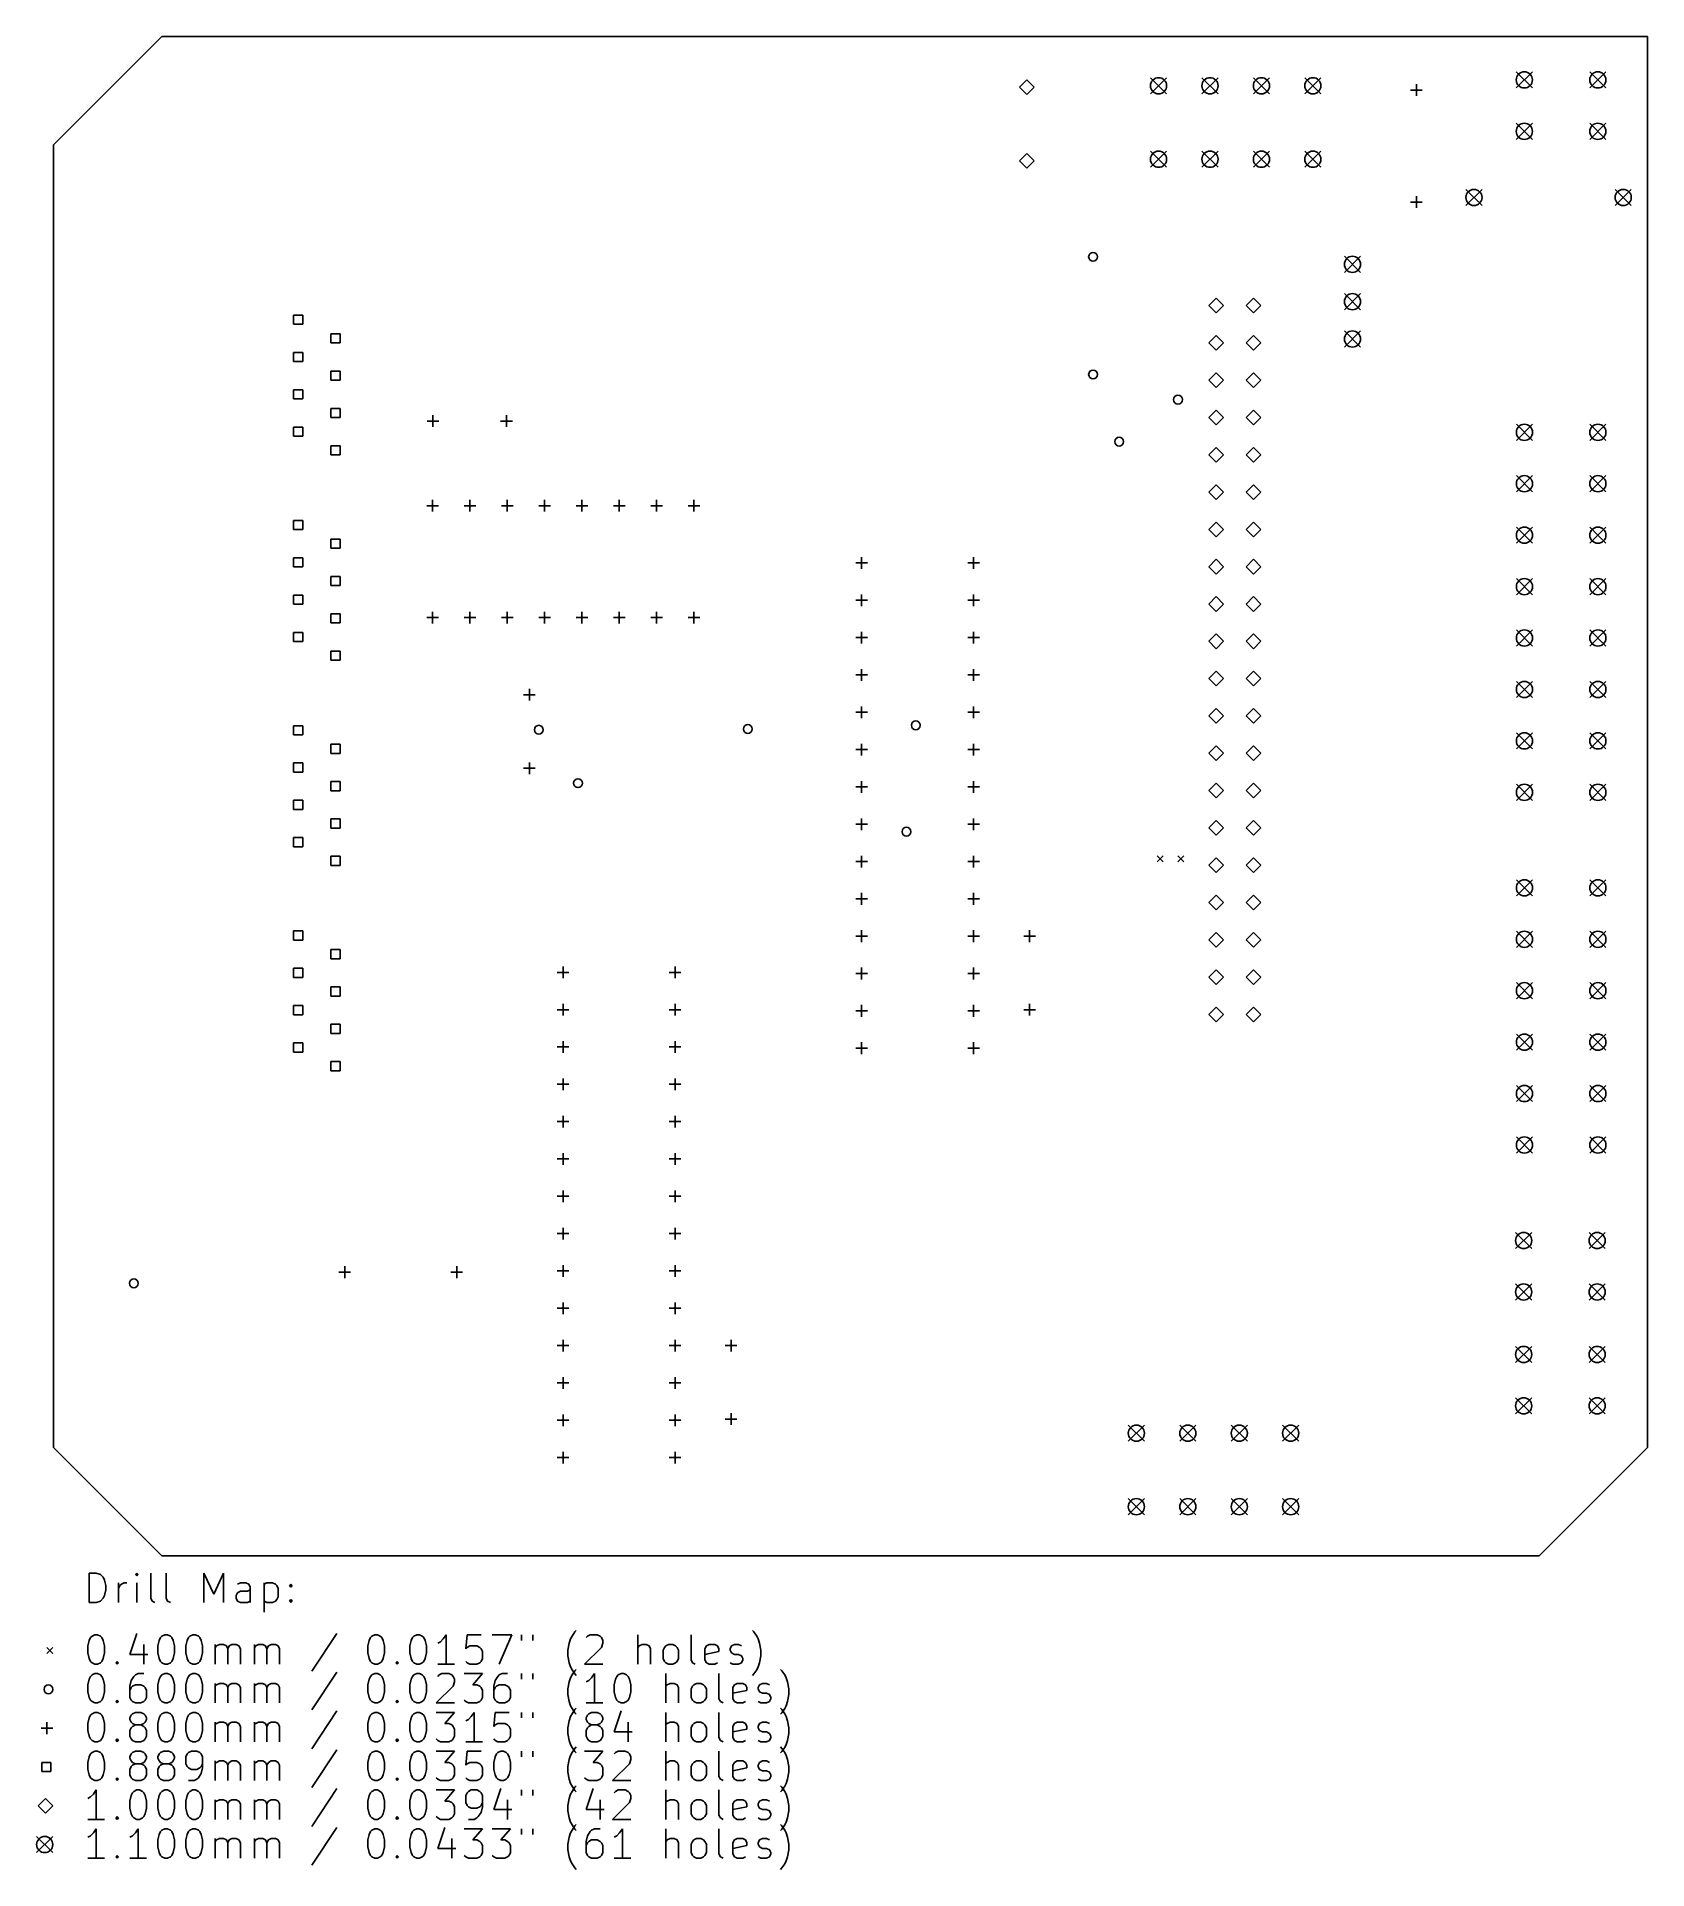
# Model space of a CAD drawing. Extents: x 49 to 158, y -170 to -45.
import ezdxf

# ---------------------------------------------------------------- set-up
doc = ezdxf.new("R2010")
doc.units = 0
doc.layers.add('BLACK', color=7, linetype='CONTINUOUS')

msp = doc.modelspace()

# ---------------------------------------------------------------- linework, layer by layer
at = {"layer": 'BLACK', "linetype": 'CONTINUOUS'}
for p, q in [((57.023, -44.958), (49.657, -52.324)), ((57.023, -44.958), (134.747, -44.958)), ((134.747, -44.958), (158.115, -44.958)), ((158.115, -140.97), (158.115, -44.958)), ((149.195, -47.352), (150.295, -48.452)), ((150.295, -47.352), (149.195, -48.452)), ((154.195, -47.352), (155.295, -48.452)), ((155.295, -47.352), (154.195, -48.452)), ((115.895, -47.902), (115.395, -48.402)), ((115.395, -48.402), (115.895, -48.902)), ((116.395, -48.402), (115.895, -47.902)), ((115.895, -48.902), (116.395, -48.402)), ((124.304, -47.75), (125.404, -48.85)), ((125.404, -47.75), (124.304, -48.85)), ((127.804, -47.75), (128.904, -48.85)), ((128.904, -47.75), (127.804, -48.85)), ((131.304, -47.75), (132.404, -48.85)), ((132.404, -47.75), (131.304, -48.85)), ((134.804, -47.75), (135.904, -48.85)), ((135.904, -47.75), (134.804, -48.85)), ((141.995, -48.592), (142.795, -48.592)), ((142.395, -48.192), (142.395, -48.992)), ((149.195, -50.852), (150.295, -51.952)), ((150.295, -50.852), (149.195, -51.952)), ((154.195, -50.852), (155.295, -51.952)), ((155.295, -50.852), (154.195, -51.952)), ((49.657, -140.97), (49.657, -52.324)), ((115.895, -52.902), (115.395, -53.402)), ((115.395, -53.402), (115.895, -53.902)), ((116.395, -53.402), (115.895, -52.902)), ((115.895, -53.902), (116.395, -53.402)), ((124.304, -52.75), (125.404, -53.85)), ((125.404, -52.75), (124.304, -53.85)), ((127.804, -52.75), (128.904, -53.85)), ((128.904, -52.75), (127.804, -53.85)), ((131.304, -52.75), (132.404, -53.85)), ((132.404, -52.75), (131.304, -53.85)), ((134.804, -52.75), (135.904, -53.85)), ((135.904, -52.75), (134.804, -53.85)), ((142.395, -55.812), (142.395, -56.612)), ((145.765, -55.352), (146.865, -56.452)), ((146.865, -55.352), (145.765, -56.452)), ((155.925, -55.352), (157.025, -56.452)), ((157.025, -55.352), (155.925, -56.452)), ((141.995, -56.212), (142.795, -56.212)), ((137.499, -59.902), (138.599, -61.002)), ((138.599, -59.902), (137.499, -61.002)), ((128.778, -62.746), (128.278, -63.246)), ((128.278, -63.246), (128.778, -63.746)), ((129.278, -63.246), (128.778, -62.746)), ((128.778, -63.746), (129.278, -63.246)), ((131.318, -62.746), (130.818, -63.246)), ((130.818, -63.246), (131.318, -63.746)), ((131.818, -63.246), (131.318, -62.746)), ((131.318, -63.746), (131.818, -63.246)), ((137.499, -62.442), (138.599, -63.542)), ((138.599, -62.442), (137.499, -63.542)), ((66.6247, -63.9057), (65.9961, -63.9057)), ((65.9961, -63.9057), (65.9961, -64.5343)), ((65.9961, -64.5343), (66.6247, -64.5343)), ((66.6247, -64.5343), (66.6247, -63.9057)), ((69.1647, -65.1757), (68.5361, -65.1757)), ((68.5361, -65.1757), (68.5361, -65.8043)), ((68.5361, -65.8043), (69.1647, -65.8043)), ((69.1647, -65.8043), (69.1647, -65.1757)), ((128.778, -65.286), (128.278, -65.786)), ((128.278, -65.786), (128.778, -66.286)), ((129.278, -65.786), (128.778, -65.286)), ((128.778, -66.286), (129.278, -65.786)), ((131.318, -65.286), (130.818, -65.786)), ((130.818, -65.786), (131.318, -66.286)), ((131.818, -65.786), (131.318, -65.286)), ((131.318, -66.286), (131.818, -65.786)), ((137.499, -64.982), (138.599, -66.082)), ((138.599, -64.982), (137.499, -66.082)), ((66.6247, -66.4457), (65.9961, -66.4457)), ((65.9961, -66.4457), (65.9961, -67.0743)), ((65.9961, -67.0743), (66.6247, -67.0743)), ((66.6247, -67.0743), (66.6247, -66.4457)), ((69.1647, -67.7157), (68.5361, -67.7157)), ((68.5361, -67.7157), (68.5361, -68.3443)), ((68.5361, -68.3443), (69.1647, -68.3443)), ((69.1647, -68.3443), (69.1647, -67.7157)), ((128.778, -67.826), (128.278, -68.326)), ((128.278, -68.326), (128.778, -68.826)), ((129.278, -68.326), (128.778, -67.826)), ((128.778, -68.826), (129.278, -68.326)), ((131.318, -67.826), (130.818, -68.326)), ((130.818, -68.326), (131.318, -68.826)), ((131.818, -68.326), (131.318, -67.826)), ((131.318, -68.826), (131.818, -68.326)), ((66.6247, -68.9857), (65.9961, -68.9857)), ((65.9961, -68.9857), (65.9961, -69.6143)), ((65.9961, -69.6143), (66.6247, -69.6143)), ((66.6247, -69.6143), (66.6247, -68.9857)), ((69.1647, -70.2557), (68.5361, -70.2557)), ((68.5361, -70.2557), (68.5361, -70.8843)), ((68.5361, -70.8843), (69.1647, -70.8843)), ((69.1647, -70.8843), (69.1647, -70.2557)), ((75.478, -70.72), (75.478, -71.52)), ((80.478, -70.72), (80.478, -71.52)), ((128.778, -70.366), (128.278, -70.866)), ((128.278, -70.866), (128.778, -71.366)), ((129.278, -70.866), (128.778, -70.366)), ((128.778, -71.366), (129.278, -70.866)), ((131.318, -70.366), (130.818, -70.866)), ((130.818, -70.866), (131.318, -71.366)), ((131.818, -70.866), (131.318, -70.366)), ((131.318, -71.366), (131.818, -70.866)), ((66.6247, -71.5257), (65.9961, -71.5257)), ((65.9961, -71.5257), (65.9961, -72.1543)), ((65.9961, -72.1543), (66.6247, -72.1543)), ((66.6247, -72.1543), (66.6247, -71.5257)), ((75.078, -71.12), (75.878, -71.12)), ((80.078, -71.12), (80.878, -71.12)), ((149.2, -71.332), (150.3, -72.432)), ((150.3, -71.332), (149.2, -72.432)), ((154.2, -71.332), (155.3, -72.432)), ((155.3, -71.332), (154.2, -72.432)), ((69.1647, -72.7957), (68.5361, -72.7957)), ((68.5361, -72.7957), (68.5361, -73.4243)), ((68.5361, -73.4243), (69.1647, -73.4243)), ((69.1647, -73.4243), (69.1647, -72.7957)), ((128.778, -72.906), (128.278, -73.406)), ((128.278, -73.406), (128.778, -73.906)), ((129.278, -73.406), (128.778, -72.906)), ((128.778, -73.906), (129.278, -73.406)), ((131.318, -72.906), (130.818, -73.406)), ((130.818, -73.406), (131.318, -73.906)), ((131.818, -73.406), (131.318, -72.906)), ((131.318, -73.906), (131.818, -73.406)), ((128.778, -75.446), (128.278, -75.946)), ((128.278, -75.946), (128.778, -76.446)), ((129.278, -75.946), (128.778, -75.446)), ((128.778, -76.446), (129.278, -75.946)), ((131.318, -75.446), (130.818, -75.946)), ((130.818, -75.946), (131.318, -76.446)), ((131.818, -75.946), (131.318, -75.446)), ((131.318, -76.446), (131.818, -75.946)), ((149.2, -74.832), (150.3, -75.932)), ((150.3, -74.832), (149.2, -75.932)), ((154.2, -74.832), (155.3, -75.932)), ((155.3, -74.832), (154.2, -75.932)), ((75.053, -76.8758), (75.853, -76.8758)), ((75.453, -76.4758), (75.453, -77.2758)), ((77.593, -76.8758), (78.393, -76.8758)), ((77.993, -76.4758), (77.993, -77.2758)), ((80.133, -76.8758), (80.933, -76.8758)), ((80.533, -76.4758), (80.533, -77.2758)), ((82.673, -76.8758), (83.473, -76.8758)), ((83.073, -76.4758), (83.073, -77.2758)), ((85.213, -76.8758), (86.013, -76.8758)), ((85.613, -76.4758), (85.613, -77.2758)), ((87.753, -76.8758), (88.553, -76.8758)), ((88.153, -76.4758), (88.153, -77.2758)), ((90.293, -76.8758), (91.093, -76.8758)), ((90.693, -76.4758), (90.693, -77.2758)), ((92.833, -76.8758), (93.633, -76.8758)), ((93.233, -76.4758), (93.233, -77.2758)), ((66.6247, -77.8757), (65.9961, -77.8757)), ((65.9961, -77.8757), (65.9961, -78.5043)), ((65.9961, -78.5043), (66.6247, -78.5043)), ((66.6247, -78.5043), (66.6247, -77.8757)), ((128.778, -77.986), (128.278, -78.486)), ((128.278, -78.486), (128.778, -78.986)), ((129.278, -78.486), (128.778, -77.986)), ((128.778, -78.986), (129.278, -78.486)), ((131.318, -77.986), (130.818, -78.486)), ((130.818, -78.486), (131.318, -78.986)), ((131.818, -78.486), (131.318, -77.986)), ((131.318, -78.986), (131.818, -78.486)), ((149.2, -78.332), (150.3, -79.432)), ((150.3, -78.332), (149.2, -79.432)), ((154.2, -78.332), (155.3, -79.432)), ((155.3, -78.332), (154.2, -79.432)), ((69.1647, -79.1457), (68.5361, -79.1457)), ((68.5361, -79.1457), (68.5361, -79.7743)), ((68.5361, -79.7743), (69.1647, -79.7743)), ((69.1647, -79.7743), (69.1647, -79.1457)), ((66.6247, -80.4157), (65.9961, -80.4157)), ((65.9961, -80.4157), (65.9961, -81.0443)), ((65.9961, -81.0443), (66.6247, -81.0443)), ((66.6247, -81.0443), (66.6247, -80.4157)), ((104.248, -80.772), (105.048, -80.772)), ((104.648, -80.372), (104.648, -81.172)), ((111.868, -80.772), (112.668, -80.772)), ((112.268, -80.372), (112.268, -81.172)), ((128.778, -80.526), (128.278, -81.026)), ((128.278, -81.026), (128.778, -81.526)), ((129.278, -81.026), (128.778, -80.526)), ((128.778, -81.526), (129.278, -81.026)), ((131.318, -80.526), (130.818, -81.026)), ((130.818, -81.026), (131.318, -81.526)), ((131.818, -81.026), (131.318, -80.526)), ((131.318, -81.526), (131.818, -81.026)), ((69.1647, -81.6857), (68.5361, -81.6857)), ((68.5361, -81.6857), (68.5361, -82.3143)), ((69.1647, -82.3143), (69.1647, -81.6857)), ((149.2, -81.832), (150.3, -82.932)), ((150.3, -81.832), (149.2, -82.932)), ((154.2, -81.832), (155.3, -82.932)), ((155.3, -81.832), (154.2, -82.932)), ((66.6247, -82.9557), (65.9961, -82.9557)), ((65.9961, -82.9557), (65.9961, -83.5843)), ((66.6247, -83.5843), (66.6247, -82.9557)), ((68.5361, -82.3143), (69.1647, -82.3143)), ((104.248, -83.312), (105.048, -83.312)), ((104.648, -82.912), (104.648, -83.712)), ((111.868, -83.312), (112.668, -83.312)), ((112.268, -82.912), (112.268, -83.712)), ((128.778, -83.066), (128.278, -83.566)), ((129.278, -83.566), (128.778, -83.066)), ((131.318, -83.066), (130.818, -83.566)), ((131.818, -83.566), (131.318, -83.066)), ((65.9961, -83.5843), (66.6247, -83.5843)), ((69.1647, -84.2257), (68.5361, -84.2257)), ((68.5361, -84.2257), (68.5361, -84.8543)), ((69.1647, -84.8543), (69.1647, -84.2257)), ((75.053, -84.4958), (75.853, -84.4958)), ((75.453, -84.0958), (75.453, -84.8958)), ((77.593, -84.4958), (78.393, -84.4958)), ((77.993, -84.0958), (77.993, -84.8958)), ((80.133, -84.4958), (80.933, -84.4958)), ((80.533, -84.0958), (80.533, -84.8958)), ((82.673, -84.4958), (83.473, -84.4958)), ((83.073, -84.0958), (83.073, -84.8958)), ((85.213, -84.4958), (86.013, -84.4958)), ((85.613, -84.0958), (85.613, -84.8958)), ((87.753, -84.4958), (88.553, -84.4958)), ((88.153, -84.0958), (88.153, -84.8958)), ((90.293, -84.4958), (91.093, -84.4958)), ((90.693, -84.0958), (90.693, -84.8958)), ((92.833, -84.4958), (93.633, -84.4958)), ((93.233, -84.0958), (93.233, -84.8958)), ((128.278, -83.566), (128.778, -84.066)), ((128.778, -84.066), (129.278, -83.566)), ((130.818, -83.566), (131.318, -84.066)), ((131.318, -84.066), (131.818, -83.566)), ((66.6247, -85.4957), (65.9961, -85.4957)), ((65.9961, -85.4957), (65.9961, -86.1243)), ((66.6247, -86.1243), (66.6247, -85.4957)), ((68.5361, -84.8543), (69.1647, -84.8543)), ((104.248, -85.852), (105.048, -85.852)), ((104.648, -85.452), (104.648, -86.252)), ((111.868, -85.852), (112.668, -85.852)), ((112.268, -85.452), (112.268, -86.252)), ((128.778, -85.606), (128.278, -86.106)), ((129.278, -86.106), (128.778, -85.606)), ((131.318, -85.606), (130.818, -86.106)), ((131.818, -86.106), (131.318, -85.606)), ((149.2, -85.332), (150.3, -86.432)), ((150.3, -85.332), (149.2, -86.432)), ((154.2, -85.332), (155.3, -86.432)), ((155.3, -85.332), (154.2, -86.432)), ((65.9961, -86.1243), (66.6247, -86.1243)), ((69.1647, -86.7657), (68.5361, -86.7657)), ((68.5361, -86.7657), (68.5361, -87.3943)), ((69.1647, -87.3943), (69.1647, -86.7657)), ((128.278, -86.106), (128.778, -86.606)), ((128.778, -86.606), (129.278, -86.106)), ((130.818, -86.106), (131.318, -86.606)), ((131.318, -86.606), (131.818, -86.106)), ((68.5361, -87.3943), (69.1647, -87.3943)), ((104.248, -88.392), (105.048, -88.392)), ((104.648, -87.992), (104.648, -88.792)), ((111.868, -88.392), (112.668, -88.392)), ((112.268, -87.992), (112.268, -88.792)), ((128.778, -88.146), (128.278, -88.646)), ((129.278, -88.646), (128.778, -88.146)), ((131.318, -88.146), (130.818, -88.646)), ((131.818, -88.646), (131.318, -88.146)), ((81.642, -89.742), (82.442, -89.742)), ((82.042, -89.342), (82.042, -90.142)), ((128.278, -88.646), (128.778, -89.146)), ((128.778, -89.146), (129.278, -88.646)), ((130.818, -88.646), (131.318, -89.146)), ((131.318, -89.146), (131.818, -88.646)), ((149.2, -88.832), (150.3, -89.932)), ((150.3, -88.832), (149.2, -89.932)), ((154.2, -88.832), (155.3, -89.932)), ((155.3, -88.832), (154.2, -89.932)), ((104.248, -90.932), (105.048, -90.932)), ((104.648, -90.532), (104.648, -91.332)), ((111.868, -90.932), (112.668, -90.932)), ((112.268, -90.532), (112.268, -91.332)), ((128.778, -90.686), (128.278, -91.186)), ((129.278, -91.186), (128.778, -90.686)), ((131.318, -90.686), (130.818, -91.186)), ((131.818, -91.186), (131.318, -90.686)), ((66.6247, -91.8457), (65.9961, -91.8457)), ((65.9961, -91.8457), (65.9961, -92.4743)), ((66.6247, -92.4743), (66.6247, -91.8457)), ((128.278, -91.186), (128.778, -91.686)), ((128.778, -91.686), (129.278, -91.186)), ((130.818, -91.186), (131.318, -91.686)), ((131.318, -91.686), (131.818, -91.186)), ((65.9961, -92.4743), (66.6247, -92.4743)), ((69.1647, -93.1157), (68.5361, -93.1157)), ((68.5361, -93.1157), (68.5361, -93.7443)), ((69.1647, -93.7443), (69.1647, -93.1157)), ((104.248, -93.472), (105.048, -93.472)), ((104.648, -93.072), (104.648, -93.872)), ((111.868, -93.472), (112.668, -93.472)), ((112.268, -93.072), (112.268, -93.872)), ((128.778, -93.226), (128.278, -93.726)), ((129.278, -93.726), (128.778, -93.226)), ((131.318, -93.226), (130.818, -93.726)), ((131.818, -93.726), (131.318, -93.226)), ((149.2, -92.332), (150.3, -93.432)), ((150.3, -92.332), (149.2, -93.432)), ((154.2, -92.332), (155.3, -93.432)), ((155.3, -92.332), (154.2, -93.432)), ((66.6247, -94.3857), (65.9961, -94.3857)), ((65.9961, -94.3857), (65.9961, -95.0143)), ((66.6247, -95.0143), (66.6247, -94.3857)), ((68.5361, -93.7443), (69.1647, -93.7443)), ((81.642, -94.742), (82.442, -94.742)), ((82.042, -94.342), (82.042, -95.142)), ((128.278, -93.726), (128.778, -94.226)), ((128.778, -94.226), (129.278, -93.726)), ((130.818, -93.726), (131.318, -94.226)), ((131.318, -94.226), (131.818, -93.726)), ((65.9961, -95.0143), (66.6247, -95.0143)), ((69.1647, -95.6557), (68.5361, -95.6557)), ((68.5361, -95.6557), (68.5361, -96.2843)), ((69.1647, -96.2843), (69.1647, -95.6557)), ((104.248, -96.012), (105.048, -96.012)), ((104.648, -95.612), (104.648, -96.412)), ((111.868, -96.012), (112.668, -96.012)), ((112.268, -95.612), (112.268, -96.412)), ((128.778, -95.766), (128.278, -96.266)), ((129.278, -96.266), (128.778, -95.766)), ((131.318, -95.766), (130.818, -96.266)), ((131.818, -96.266), (131.318, -95.766)), ((149.2, -95.832), (150.3, -96.932)), ((150.3, -95.832), (149.2, -96.932)), ((154.2, -95.832), (155.3, -96.932)), ((155.3, -95.832), (154.2, -96.932)), ((66.6247, -96.9257), (65.9961, -96.9257)), ((65.9961, -96.9257), (65.9961, -97.5543)), ((66.6247, -97.5543), (66.6247, -96.9257)), ((68.5361, -96.2843), (69.1647, -96.2843)), ((128.278, -96.266), (128.778, -96.766)), ((128.778, -96.766), (129.278, -96.266)), ((130.818, -96.266), (131.318, -96.766)), ((131.318, -96.766), (131.818, -96.266)), ((65.9961, -97.5543), (66.6247, -97.5543)), ((69.1647, -98.1957), (68.5361, -98.1957)), ((68.5361, -98.1957), (68.5361, -98.8243)), ((69.1647, -98.8243), (69.1647, -98.1957)), ((104.648, -98.152), (104.648, -98.952)), ((112.268, -98.152), (112.268, -98.952)), ((128.778, -98.306), (128.278, -98.806)), ((129.278, -98.806), (128.778, -98.306)), ((131.318, -98.306), (130.818, -98.806)), ((131.818, -98.806), (131.318, -98.306)), ((66.6247, -99.4657), (65.9961, -99.4657)), ((65.9961, -99.4657), (65.9961, -100.094)), ((66.6247, -100.094), (66.6247, -99.4657)), ((68.5361, -98.8243), (69.1647, -98.8243)), ((104.248, -98.552), (105.048, -98.552)), ((111.868, -98.552), (112.668, -98.552)), ((128.278, -98.806), (128.778, -99.306)), ((128.778, -99.306), (129.278, -98.806)), ((130.818, -98.806), (131.318, -99.306)), ((131.318, -99.306), (131.818, -98.806)), ((65.9961, -100.094), (66.6247, -100.094)), ((69.1647, -100.736), (68.5361, -100.736)), ((68.5361, -100.736), (68.5361, -101.364)), ((69.1647, -101.364), (69.1647, -100.736)), ((104.648, -100.692), (104.648, -101.492)), ((112.268, -100.692), (112.268, -101.492)), ((124.768, -100.702), (125.168, -101.102)), ((125.168, -100.702), (124.768, -101.102)), ((126.165, -100.702), (126.565, -101.102)), ((126.565, -100.702), (126.165, -101.102)), ((128.778, -100.846), (128.278, -101.346)), ((129.278, -101.346), (128.778, -100.846)), ((131.318, -100.846), (130.818, -101.346)), ((131.818, -101.346), (131.318, -100.846)), ((68.5361, -101.364), (69.1647, -101.364)), ((104.248, -101.092), (105.048, -101.092)), ((111.868, -101.092), (112.668, -101.092)), ((128.278, -101.346), (128.778, -101.846)), ((128.778, -101.846), (129.278, -101.346)), ((130.818, -101.346), (131.318, -101.846)), ((131.318, -101.846), (131.818, -101.346)), ((104.648, -103.232), (104.648, -104.032)), ((112.268, -103.232), (112.268, -104.032)), ((128.778, -103.386), (128.278, -103.886)), ((129.278, -103.886), (128.778, -103.386)), ((131.318, -103.386), (130.818, -103.886)), ((131.818, -103.886), (131.318, -103.386)), ((149.2, -102.332), (150.3, -103.432)), ((150.3, -102.332), (149.2, -103.432)), ((154.2, -102.332), (155.3, -103.432)), ((155.3, -102.332), (154.2, -103.432)), ((104.248, -103.632), (105.048, -103.632)), ((111.868, -103.632), (112.668, -103.632)), ((128.278, -103.886), (128.778, -104.386)), ((128.778, -104.386), (129.278, -103.886)), ((130.818, -103.886), (131.318, -104.386)), ((131.318, -104.386), (131.818, -103.886)), ((66.6247, -105.816), (65.9961, -105.816)), ((65.9961, -105.816), (65.9961, -106.444)), ((66.6247, -106.444), (66.6247, -105.816)), ((104.648, -105.772), (104.648, -106.572)), ((112.268, -105.772), (112.268, -106.572)), ((116.078, -105.772), (116.078, -106.572)), ((128.778, -105.926), (128.278, -106.426)), ((129.278, -106.426), (128.778, -105.926)), ((131.318, -105.926), (130.818, -106.426)), ((131.818, -106.426), (131.318, -105.926)), ((149.2, -105.832), (150.3, -106.932)), ((150.3, -105.832), (149.2, -106.932)), ((154.2, -105.832), (155.3, -106.932)), ((155.3, -105.832), (154.2, -106.932)), ((65.9961, -106.444), (66.6247, -106.444)), ((69.1647, -107.086), (68.5361, -107.086)), ((68.5361, -107.086), (68.5361, -107.714)), ((69.1647, -107.714), (69.1647, -107.086)), ((104.248, -106.172), (105.048, -106.172)), ((111.868, -106.172), (112.668, -106.172)), ((115.678, -106.172), (116.478, -106.172)), ((128.278, -106.426), (128.778, -106.926)), ((128.778, -106.926), (129.278, -106.426)), ((130.818, -106.426), (131.318, -106.926)), ((131.318, -106.926), (131.818, -106.426)), ((66.6247, -108.356), (65.9961, -108.356)), ((65.9961, -108.356), (65.9961, -108.984)), ((66.6247, -108.984), (66.6247, -108.356)), ((68.5361, -107.714), (69.1647, -107.714)), ((84.328, -108.232), (84.328, -109.032)), ((91.948, -108.232), (91.948, -109.032)), ((104.648, -108.312), (104.648, -109.112)), ((112.268, -108.312), (112.268, -109.112)), ((128.778, -108.466), (128.278, -108.966)), ((129.278, -108.966), (128.778, -108.466)), ((131.318, -108.466), (130.818, -108.966)), ((131.818, -108.966), (131.318, -108.466)), ((65.9961, -108.984), (66.6247, -108.984)), ((69.1647, -109.626), (68.5361, -109.626)), ((68.5361, -109.626), (68.5361, -110.254)), ((69.1647, -110.254), (69.1647, -109.626)), ((83.928, -108.632), (84.728, -108.632)), ((91.548, -108.632), (92.348, -108.632)), ((104.248, -108.712), (105.048, -108.712)), ((111.868, -108.712), (112.668, -108.712)), ((128.278, -108.966), (128.778, -109.466)), ((128.778, -109.466), (129.278, -108.966)), ((130.818, -108.966), (131.318, -109.466)), ((131.318, -109.466), (131.818, -108.966)), ((149.2, -109.332), (150.3, -110.432)), ((150.3, -109.332), (149.2, -110.432)), ((154.2, -109.332), (155.3, -110.432)), ((155.3, -109.332), (154.2, -110.432)), ((66.6247, -110.896), (65.9961, -110.896)), ((65.9961, -110.896), (65.9961, -111.524)), ((66.6247, -111.524), (66.6247, -110.896)), ((68.5361, -110.254), (69.1647, -110.254)), ((84.328, -110.772), (84.328, -111.572)), ((91.948, -110.772), (91.948, -111.572)), ((104.648, -110.852), (104.648, -111.652)), ((112.268, -110.852), (112.268, -111.652)), ((116.078, -110.772), (116.078, -111.572)), ((65.9961, -111.524), (66.6247, -111.524)), ((69.1647, -112.166), (68.5361, -112.166)), ((68.5361, -112.166), (68.5361, -112.794)), ((69.1647, -112.794), (69.1647, -112.166)), ((83.928, -111.172), (84.728, -111.172)), ((91.548, -111.172), (92.348, -111.172)), ((104.248, -111.252), (105.048, -111.252)), ((111.868, -111.252), (112.668, -111.252)), ((115.678, -111.172), (116.478, -111.172)), ((128.778, -111.006), (128.278, -111.506)), ((128.278, -111.506), (128.778, -112.006)), ((129.278, -111.506), (128.778, -111.006)), ((128.778, -112.006), (129.278, -111.506)), ((131.318, -111.006), (130.818, -111.506)), ((130.818, -111.506), (131.318, -112.006)), ((131.818, -111.506), (131.318, -111.006)), ((131.318, -112.006), (131.818, -111.506)), ((66.6247, -113.436), (65.9961, -113.436)), ((65.9961, -113.436), (65.9961, -114.064)), ((66.6247, -114.064), (66.6247, -113.436)), ((68.5361, -112.794), (69.1647, -112.794)), ((84.328, -113.312), (84.328, -114.112)), ((91.948, -113.312), (91.948, -114.112)), ((104.648, -113.392), (104.648, -114.192)), ((112.268, -113.392), (112.268, -114.192)), ((149.2, -112.832), (150.3, -113.932)), ((150.3, -112.832), (149.2, -113.932)), ((154.2, -112.832), (155.3, -113.932)), ((155.3, -112.832), (154.2, -113.932)), ((65.9961, -114.064), (66.6247, -114.064)), ((69.1647, -114.706), (68.5361, -114.706)), ((68.5361, -114.706), (68.5361, -115.334)), ((69.1647, -115.334), (69.1647, -114.706)), ((83.928, -113.712), (84.728, -113.712)), ((91.548, -113.712), (92.348, -113.712)), ((104.248, -113.792), (105.048, -113.792)), ((111.868, -113.792), (112.668, -113.792)), ((68.5361, -115.334), (69.1647, -115.334)), ((84.328, -115.852), (84.328, -116.652)), ((91.948, -115.852), (91.948, -116.652)), ((83.928, -116.252), (84.728, -116.252)), ((91.548, -116.252), (92.348, -116.252)), ((149.2, -116.332), (150.3, -117.432)), ((150.3, -116.332), (149.2, -117.432)), ((154.2, -116.332), (155.3, -117.432)), ((155.3, -116.332), (154.2, -117.432)), ((84.328, -118.392), (84.328, -119.192)), ((91.948, -118.392), (91.948, -119.192)), ((83.928, -118.792), (84.728, -118.792)), ((91.548, -118.792), (92.348, -118.792)), ((84.328, -120.932), (84.328, -121.732)), ((91.948, -120.932), (91.948, -121.732)), ((149.2, -119.832), (150.3, -120.932)), ((150.3, -119.832), (149.2, -120.932)), ((154.2, -119.832), (155.3, -120.932)), ((155.3, -119.832), (154.2, -120.932)), ((83.928, -121.332), (84.728, -121.332)), ((91.548, -121.332), (92.348, -121.332)), ((83.928, -123.872), (84.728, -123.872)), ((84.328, -123.472), (84.328, -124.272)), ((91.548, -123.872), (92.348, -123.872)), ((91.948, -123.472), (91.948, -124.272)), ((83.928, -126.412), (84.728, -126.412)), ((84.328, -126.012), (84.328, -126.812)), ((91.548, -126.412), (92.348, -126.412)), ((91.948, -126.012), (91.948, -126.812)), ((149.15, -126.332), (150.25, -127.432)), ((150.25, -126.332), (149.15, -127.432)), ((154.15, -126.332), (155.25, -127.432)), ((155.25, -126.332), (154.15, -127.432)), ((69.069, -129.032), (69.869, -129.032)), ((69.469, -128.632), (69.469, -129.432)), ((76.689, -129.032), (77.489, -129.032)), ((77.089, -128.632), (77.089, -129.432)), ((83.928, -128.952), (84.728, -128.952)), ((84.328, -128.552), (84.328, -129.352)), ((91.548, -128.952), (92.348, -128.952)), ((91.948, -128.552), (91.948, -129.352)), ((149.15, -129.832), (150.25, -130.932)), ((150.25, -129.832), (149.15, -130.932)), ((154.15, -129.832), (155.25, -130.932)), ((155.25, -129.832), (154.15, -130.932)), ((83.928, -131.492), (84.728, -131.492)), ((84.328, -131.092), (84.328, -131.892)), ((91.548, -131.492), (92.348, -131.492)), ((91.948, -131.092), (91.948, -131.892)), ((83.928, -134.032), (84.728, -134.032)), ((84.328, -133.632), (84.328, -134.432)), ((91.548, -134.032), (92.348, -134.032)), ((91.948, -133.632), (91.948, -134.432)), ((95.358, -134.032), (96.158, -134.032)), ((95.758, -133.632), (95.758, -134.432)), ((149.15, -134.082), (150.25, -135.182)), ((150.25, -134.082), (149.15, -135.182)), ((154.15, -134.082), (155.25, -135.182)), ((155.25, -134.082), (154.15, -135.182)), ((83.928, -136.572), (84.728, -136.572)), ((84.328, -136.172), (84.328, -136.972)), ((91.548, -136.572), (92.348, -136.572)), ((91.948, -136.172), (91.948, -136.972)), ((149.15, -137.582), (150.25, -138.682)), ((150.25, -137.582), (149.15, -138.682)), ((154.15, -137.582), (155.25, -138.682)), ((155.25, -137.582), (154.15, -138.682)), ((83.928, -139.112), (84.728, -139.112)), ((84.328, -138.712), (84.328, -139.512)), ((91.548, -139.112), (92.348, -139.112)), ((91.948, -138.712), (91.948, -139.512)), ((95.358, -139.032), (96.158, -139.032)), ((95.758, -138.632), (95.758, -139.432)), ((122.795, -139.444), (123.895, -140.544)), ((123.895, -139.444), (122.795, -140.544)), ((126.295, -139.444), (127.395, -140.544)), ((127.395, -139.444), (126.295, -140.544)), ((129.795, -139.444), (130.895, -140.544)), ((130.895, -139.444), (129.795, -140.544)), ((133.295, -139.444), (134.395, -140.544)), ((134.395, -139.444), (133.295, -140.544)), ((57.023, -148.336), (49.657, -140.97)), ((83.928, -141.652), (84.728, -141.652)), ((84.328, -141.252), (84.328, -142.052)), ((91.548, -141.652), (92.348, -141.652)), ((91.948, -141.252), (91.948, -142.052)), ((158.115, -140.97), (150.749, -148.336)), ((122.795, -144.444), (123.895, -145.544)), ((123.895, -144.444), (122.795, -145.544)), ((126.295, -144.444), (127.395, -145.544)), ((127.395, -144.444), (126.295, -145.544)), ((129.795, -144.444), (130.895, -145.544)), ((130.895, -144.444), (129.795, -145.544)), ((133.295, -144.444), (134.395, -145.544)), ((134.395, -144.444), (133.295, -145.544)), ((150.749, -148.336), (57.023, -148.336)), ((52.0832, -151.511), (52.0832, -149.511)), ((52.0832, -149.511), (52.5594, -149.511)), ((52.5594, -149.511), (52.8451, -149.606)), ((52.8451, -149.606), (53.0356, -149.797)), ((55.3213, -149.511), (55.226, -149.606)), ((55.226, -149.606), (55.3213, -149.702)), ((55.4165, -149.606), (55.3213, -149.511)), ((55.3213, -149.511), (55.3213, -149.702)), ((55.3213, -149.702), (55.4165, -149.606)), ((56.2737, -151.226), (56.2737, -149.511)), ((57.3213, -151.226), (57.3213, -149.511)), ((59.8927, -151.511), (59.8927, -149.511)), ((59.8927, -149.511), (60.5594, -150.94)), ((60.5594, -150.94), (61.226, -149.511)), ((61.226, -149.511), (61.226, -151.511)), ((53.0356, -149.797), (53.1308, -149.987)), ((53.1308, -149.987), (53.226, -150.368)), ((53.226, -150.654), (53.1308, -151.035)), ((53.226, -150.368), (53.226, -150.654)), ((54.0832, -151.511), (54.0832, -150.178)), ((54.0832, -150.559), (54.1784, -150.368)), ((54.1784, -150.368), (54.2737, -150.273)), ((54.2737, -150.273), (54.4641, -150.178)), ((54.4641, -150.178), (54.6546, -150.178)), ((55.3213, -151.511), (55.3213, -150.178)), ((62.0832, -151.035), (62.1784, -150.845)), ((62.3689, -150.178), (62.1784, -150.273)), ((62.1784, -150.845), (62.3689, -150.749)), ((62.7499, -150.178), (62.3689, -150.178)), ((62.3689, -150.749), (62.8451, -150.749)), ((62.9403, -150.273), (62.7499, -150.178)), ((62.8451, -150.749), (63.0356, -150.654)), ((63.0356, -150.464), (62.9403, -150.273)), ((63.0356, -151.511), (63.0356, -150.464)), ((63.988, -150.178), (63.988, -152.178)), ((63.988, -150.273), (64.1784, -150.178)), ((64.1784, -150.178), (64.5594, -150.178)), ((64.5594, -150.178), (64.7499, -150.273)), ((64.7499, -150.273), (64.8451, -150.368)), ((64.8451, -150.368), (64.9403, -150.559)), ((64.9403, -150.559), (64.9403, -151.13)), ((65.7022, -150.368), (65.7975, -150.273)), ((65.7975, -150.464), (65.7022, -150.368)), ((65.7975, -150.273), (65.8927, -150.368)), ((65.7975, -150.273), (65.7975, -150.464)), ((65.8927, -150.368), (65.7975, -150.464)), ((52.5594, -151.511), (52.0832, -151.511)), ((52.8451, -151.416), (52.5594, -151.511)), ((53.0356, -151.226), (52.8451, -151.416)), ((53.1308, -151.035), (53.0356, -151.226)), ((56.3689, -151.416), (56.2737, -151.226)), ((56.5594, -151.511), (56.3689, -151.416)), ((57.4165, -151.416), (57.3213, -151.226)), ((57.607, -151.511), (57.4165, -151.416)), ((62.0832, -151.226), (62.0832, -151.035)), ((62.1784, -151.416), (62.0832, -151.226)), ((62.3689, -151.511), (62.1784, -151.416)), ((62.8451, -151.511), (62.3689, -151.511)), ((63.0356, -151.416), (62.8451, -151.511)), ((64.1784, -151.511), (63.988, -151.416)), ((64.5594, -151.511), (64.1784, -151.511)), ((64.7499, -151.416), (64.5594, -151.511)), ((64.8451, -151.321), (64.7499, -151.416)), ((64.9403, -151.13), (64.8451, -151.321)), ((65.7022, -151.416), (65.7975, -151.321)), ((65.7975, -151.511), (65.7022, -151.416)), ((65.7975, -151.321), (65.8927, -151.416)), ((65.7975, -151.321), (65.7975, -151.511)), ((65.8927, -151.416), (65.7975, -151.511)), ((49.207, -154.586), (49.607, -154.986)), ((49.607, -154.586), (49.207, -154.986)), ((51.988, -154.473), (52.0832, -154.092)), ((51.988, -154.949), (51.988, -154.473)), ((52.0832, -154.092), (52.1784, -153.902)), ((52.1784, -153.902), (52.2737, -153.806)), ((52.2737, -153.806), (52.4641, -153.711)), ((52.4641, -153.711), (52.6546, -153.711)), ((52.6546, -153.711), (52.8451, -153.806)), ((52.8451, -153.806), (52.9403, -153.902)), ((52.9403, -153.902), (53.0356, -154.092)), ((53.0356, -154.092), (53.1308, -154.473)), ((53.1308, -154.473), (53.1308, -154.949)), ((55.3213, -153.616), (54.8451, -155.045)), ((55.7975, -154.378), (55.7975, -155.711)), ((56.7499, -154.473), (56.8451, -154.092)), ((56.7499, -154.949), (56.7499, -154.473)), ((56.8451, -154.092), (56.9403, -153.902)), ((56.9403, -153.902), (57.0356, -153.806)), ((57.0356, -153.806), (57.226, -153.711)), ((57.226, -153.711), (57.4165, -153.711)), ((57.4165, -153.711), (57.607, -153.806)), ((57.607, -153.806), (57.7022, -153.902)), ((57.7022, -153.902), (57.7975, -154.092)), ((57.7975, -154.092), (57.8927, -154.473)), ((57.8927, -154.473), (57.8927, -154.949)), ((58.6546, -154.473), (58.7499, -154.092)), ((58.6546, -154.949), (58.6546, -154.473)), ((58.7499, -154.092), (58.8451, -153.902)), ((58.8451, -153.902), (58.9403, -153.806)), ((58.9403, -153.806), (59.1308, -153.711)), ((59.1308, -153.711), (59.3213, -153.711)), ((59.3213, -153.711), (59.5118, -153.806)), ((59.5118, -153.806), (59.607, -153.902)), ((59.607, -153.902), (59.7022, -154.092)), ((59.7022, -154.092), (59.7975, -154.473)), ((59.7975, -154.473), (59.7975, -154.949)), ((60.6546, -155.711), (60.6546, -154.378)), ((60.6546, -154.568), (60.7499, -154.473)), ((60.7499, -154.473), (60.9403, -154.378)), ((60.9403, -154.378), (61.226, -154.378)), ((61.226, -154.378), (61.4165, -154.473)), ((61.4165, -154.473), (61.5118, -154.664)), ((61.5118, -154.664), (61.607, -154.473)), ((61.607, -154.473), (61.7975, -154.378)), ((61.7975, -154.378), (62.0832, -154.378)), ((62.0832, -154.378), (62.2737, -154.473)), ((62.2737, -154.473), (62.3689, -154.664)), ((63.3213, -155.711), (63.3213, -154.378)), ((63.3213, -154.568), (63.4165, -154.473)), ((63.4165, -154.473), (63.607, -154.378)), ((63.607, -154.378), (63.8927, -154.378)), ((63.8927, -154.378), (64.0832, -154.473)), ((64.0832, -154.473), (64.1784, -154.664)), ((64.1784, -154.664), (64.2737, -154.473)), ((64.2737, -154.473), (64.4641, -154.378)), ((64.4641, -154.378), (64.7499, -154.378)), ((64.7499, -154.378), (64.9403, -154.473)), ((64.9403, -154.473), (65.0356, -154.664)), ((68.9403, -153.616), (67.226, -156.187)), ((71.0356, -154.473), (71.1308, -154.092)), ((71.0356, -154.949), (71.0356, -154.473)), ((71.1308, -154.092), (71.226, -153.902)), ((71.226, -153.902), (71.3213, -153.806)), ((71.3213, -153.806), (71.5118, -153.711)), ((71.5118, -153.711), (71.7022, -153.711)), ((71.7022, -153.711), (71.8927, -153.806)), ((71.8927, -153.806), (71.988, -153.902)), ((71.988, -153.902), (72.0832, -154.092)), ((72.0832, -154.092), (72.1784, -154.473)), ((72.1784, -154.473), (72.1784, -154.949)), ((73.8927, -154.473), (73.988, -154.092)), ((73.8927, -154.949), (73.8927, -154.473)), ((73.988, -154.092), (74.0832, -153.902)), ((74.0832, -153.902), (74.1784, -153.806)), ((74.1784, -153.806), (74.3689, -153.711)), ((74.3689, -153.711), (74.5594, -153.711)), ((74.5594, -153.711), (74.7499, -153.806)), ((74.7499, -153.806), (74.8451, -153.902)), ((74.8451, -153.902), (74.9403, -154.092)), ((74.9403, -154.092), (75.0356, -154.473)), ((75.0356, -154.473), (75.0356, -154.949)), ((75.988, -154.187), (75.7975, -154.283)), ((76.1784, -153.997), (75.988, -154.187)), ((76.3689, -153.711), (76.1784, -153.997)), ((76.3689, -155.711), (76.3689, -153.711)), ((77.7975, -153.711), (77.7022, -154.664)), ((77.7022, -154.664), (77.7975, -154.568)), ((78.7499, -153.711), (77.7975, -153.711)), ((77.7975, -154.568), (77.988, -154.473)), ((77.988, -154.473), (78.4641, -154.473)), ((78.4641, -154.473), (78.6546, -154.568)), ((78.6546, -154.568), (78.7499, -154.664)), ((79.5118, -153.711), (80.8451, -153.711)), ((80.8451, -153.711), (79.988, -155.711)), ((81.5118, -153.711), (81.5118, -154.092)), ((82.2737, -153.711), (82.2737, -154.092)), ((84.6546, -154.759), (84.7499, -154.283)), ((84.7499, -154.283), (84.8451, -153.997)), ((84.8451, -153.997), (84.9403, -153.806)), ((84.9403, -153.806), (85.1308, -153.521)), ((85.1308, -153.521), (85.2261, -153.426)), ((86.9403, -154.568), (85.7975, -155.711)), ((85.8927, -153.902), (85.988, -153.806)), ((85.988, -153.806), (86.1784, -153.711)), ((86.1784, -153.711), (86.6546, -153.711)), ((86.6546, -153.711), (86.8451, -153.806)), ((86.8451, -153.806), (86.9403, -153.902)), ((86.9403, -153.902), (87.0356, -154.092)), ((87.0356, -154.283), (86.9403, -154.568)), ((87.0356, -154.092), (87.0356, -154.283)), ((89.4165, -155.711), (89.4165, -153.711)), ((89.5118, -154.473), (89.4165, -154.568)), ((89.7022, -154.378), (89.5118, -154.473)), ((89.988, -154.378), (89.7022, -154.378)), ((90.1784, -154.473), (89.988, -154.378)), ((90.2737, -154.664), (90.1784, -154.473)), ((91.1308, -154.759), (91.2261, -154.568)), ((91.2261, -154.568), (91.3213, -154.473)), ((91.3213, -154.473), (91.5118, -154.378)), ((91.5118, -154.378), (91.7975, -154.378)), ((91.7975, -154.378), (91.988, -154.473)), ((91.988, -154.473), (92.0832, -154.568)), ((92.0832, -154.568), (92.1784, -154.759)), ((93.0356, -155.426), (93.0356, -153.711)), ((93.988, -154.664), (94.0832, -154.473)), ((94.0832, -154.473), (94.2737, -154.378)), ((94.2737, -154.378), (94.6546, -154.378)), ((94.6546, -154.378), (94.8451, -154.473)), ((94.8451, -154.473), (94.9403, -154.664)), ((95.7022, -154.664), (95.7975, -154.473)), ((95.7975, -154.473), (95.988, -154.378)), ((95.988, -154.378), (96.2737, -154.378)), ((96.2737, -154.378), (96.4641, -154.473)), ((97.3213, -153.521), (97.2261, -153.426)), ((97.5118, -153.806), (97.3213, -153.521)), ((97.607, -153.997), (97.5118, -153.806)), ((97.7022, -154.283), (97.607, -153.997)), ((97.7975, -154.759), (97.7022, -154.283)), ((52.0832, -155.33), (51.988, -154.949)), ((52.1784, -155.521), (52.0832, -155.33)), ((52.2737, -155.616), (52.1784, -155.521)), ((52.4641, -155.711), (52.2737, -155.616)), ((52.6546, -155.711), (52.4641, -155.711)), ((52.8451, -155.616), (52.6546, -155.711)), ((52.9403, -155.521), (52.8451, -155.616)), ((53.0356, -155.33), (52.9403, -155.521)), ((53.1308, -154.949), (53.0356, -155.33)), ((53.8927, -155.616), (53.988, -155.521)), ((53.988, -155.711), (53.8927, -155.616)), ((53.988, -155.521), (54.0832, -155.616)), ((53.988, -155.521), (53.988, -155.711)), ((54.0832, -155.616), (53.988, -155.711)), ((54.8451, -155.045), (56.0832, -155.045)), ((56.8451, -155.33), (56.7499, -154.949)), ((56.9403, -155.521), (56.8451, -155.33)), ((57.0356, -155.616), (56.9403, -155.521)), ((57.226, -155.711), (57.0356, -155.616)), ((57.4165, -155.711), (57.226, -155.711)), ((57.607, -155.616), (57.4165, -155.711)), ((57.7022, -155.521), (57.607, -155.616)), ((57.7975, -155.33), (57.7022, -155.521)), ((57.8927, -154.949), (57.7975, -155.33)), ((58.7499, -155.33), (58.6546, -154.949)), ((58.8451, -155.521), (58.7499, -155.33)), ((58.9403, -155.616), (58.8451, -155.521)), ((59.1308, -155.711), (58.9403, -155.616)), ((59.3213, -155.711), (59.1308, -155.711)), ((59.5118, -155.616), (59.3213, -155.711)), ((59.607, -155.521), (59.5118, -155.616)), ((59.7022, -155.33), (59.607, -155.521)), ((59.7975, -154.949), (59.7022, -155.33)), ((61.5118, -154.664), (61.5118, -155.711)), ((62.3689, -154.664), (62.3689, -155.711)), ((64.1784, -154.664), (64.1784, -155.711)), ((65.0356, -154.664), (65.0356, -155.711)), ((71.1308, -155.33), (71.0356, -154.949)), ((71.226, -155.521), (71.1308, -155.33)), ((71.3213, -155.616), (71.226, -155.521)), ((71.5118, -155.711), (71.3213, -155.616)), ((71.7022, -155.711), (71.5118, -155.711)), ((71.8927, -155.616), (71.7022, -155.711)), ((71.988, -155.521), (71.8927, -155.616)), ((72.0832, -155.33), (71.988, -155.521)), ((72.1784, -154.949), (72.0832, -155.33)), ((72.9403, -155.616), (73.0356, -155.521)), ((73.0356, -155.711), (72.9403, -155.616)), ((73.0356, -155.521), (73.1308, -155.616)), ((73.0356, -155.521), (73.0356, -155.711)), ((73.1308, -155.616), (73.0356, -155.711)), ((73.988, -155.33), (73.8927, -154.949)), ((74.0832, -155.521), (73.988, -155.33)), ((74.1784, -155.616), (74.0832, -155.521)), ((74.3689, -155.711), (74.1784, -155.616)), ((74.5594, -155.711), (74.3689, -155.711)), ((74.7499, -155.616), (74.5594, -155.711)), ((74.8451, -155.521), (74.7499, -155.616)), ((74.9403, -155.33), (74.8451, -155.521)), ((75.0356, -154.949), (74.9403, -155.33)), ((76.9403, -155.711), (75.7975, -155.711)), ((77.7975, -155.616), (77.7022, -155.521)), ((77.988, -155.711), (77.7975, -155.616)), ((78.4641, -155.711), (77.988, -155.711)), ((78.6546, -155.616), (78.4641, -155.711)), ((78.7499, -155.521), (78.6546, -155.616)), ((78.7499, -154.664), (78.8451, -154.854)), ((78.8451, -155.33), (78.7499, -155.521)), ((78.8451, -154.854), (78.8451, -155.33)), ((84.6546, -155.14), (84.6546, -154.759)), ((84.7499, -155.616), (84.6546, -155.14)), ((84.8451, -155.902), (84.7499, -155.616)), ((85.7975, -155.711), (87.0356, -155.711)), ((90.2737, -155.711), (90.2737, -154.664)), ((91.1308, -155.33), (91.1308, -154.759)), ((91.2261, -155.521), (91.1308, -155.33)), ((91.3213, -155.616), (91.2261, -155.521)), ((91.5118, -155.711), (91.3213, -155.616)), ((91.7975, -155.711), (91.5118, -155.711)), ((91.988, -155.616), (91.7975, -155.711)), ((92.0832, -155.521), (91.988, -155.616)), ((92.1784, -155.33), (92.0832, -155.521)), ((92.1784, -154.759), (92.1784, -155.33)), ((93.1308, -155.616), (93.0356, -155.426)), ((93.3213, -155.711), (93.1308, -155.616)), ((93.988, -155.426), (93.988, -154.664)), ((94.9403, -154.854), (93.988, -155.045)), ((94.0832, -155.616), (93.988, -155.426)), ((94.2737, -155.711), (94.0832, -155.616)), ((94.6546, -155.711), (94.2737, -155.711)), ((94.8451, -155.616), (94.6546, -155.711)), ((94.9403, -154.664), (94.9403, -154.854)), ((95.7022, -154.759), (95.7022, -154.664)), ((95.7975, -154.949), (95.7022, -154.759)), ((95.7022, -155.616), (95.8927, -155.711)), ((95.988, -155.045), (95.7975, -154.949)), ((95.8927, -155.711), (96.2737, -155.711)), ((96.2737, -155.045), (95.988, -155.045)), ((96.4641, -155.14), (96.2737, -155.045)), ((96.2737, -155.711), (96.4641, -155.616)), ((96.5594, -155.33), (96.4641, -155.14)), ((96.4641, -155.616), (96.5594, -155.426)), ((96.5594, -155.426), (96.5594, -155.33)), ((97.607, -155.902), (97.7022, -155.616)), ((97.7022, -155.616), (97.7975, -155.14)), ((97.7975, -155.14), (97.7975, -154.759)), ((51.988, -157.113), (52.0832, -156.732)), ((51.988, -157.589), (51.988, -157.113)), ((52.0832, -156.732), (52.1784, -156.542)), ((52.1784, -156.542), (52.2737, -156.446)), ((52.2737, -156.446), (52.4641, -156.351)), ((52.4641, -156.351), (52.6546, -156.351)), ((52.6546, -156.351), (52.8451, -156.446)), ((52.8451, -156.446), (52.9403, -156.542)), ((52.9403, -156.542), (53.0356, -156.732)), ((53.0356, -156.732), (53.1308, -157.113)), ((53.1308, -157.113), (53.1308, -157.589)), ((54.9403, -156.827), (54.8451, -157.208)), ((55.1308, -156.542), (54.9403, -156.827)), ((55.226, -157.113), (55.0356, -157.208)), ((55.226, -156.446), (55.1308, -156.542)), ((55.4165, -156.351), (55.226, -156.446)), ((55.607, -157.113), (55.226, -157.113)), ((55.7975, -156.351), (55.4165, -156.351)), ((55.7975, -157.208), (55.607, -157.113)), ((56.7499, -157.113), (56.8451, -156.732)), ((56.7499, -157.589), (56.7499, -157.113)), ((56.8451, -156.732), (56.9403, -156.542)), ((56.9403, -156.542), (57.0356, -156.446)), ((57.0356, -156.446), (57.226, -156.351)), ((57.226, -156.351), (57.4165, -156.351)), ((57.4165, -156.351), (57.607, -156.446)), ((57.607, -156.446), (57.7022, -156.542)), ((57.7022, -156.542), (57.7975, -156.732)), ((57.7975, -156.732), (57.8927, -157.113)), ((57.8927, -157.113), (57.8927, -157.589)), ((58.6546, -157.113), (58.7499, -156.732)), ((58.6546, -157.589), (58.6546, -157.113)), ((58.7499, -156.732), (58.8451, -156.542)), ((58.8451, -156.542), (58.9403, -156.446)), ((58.9403, -156.446), (59.1308, -156.351)), ((59.1308, -156.351), (59.3213, -156.351)), ((59.3213, -156.351), (59.5118, -156.446)), ((59.5118, -156.446), (59.607, -156.542)), ((59.607, -156.542), (59.7022, -156.732)), ((59.7022, -156.732), (59.7975, -157.113)), ((59.7975, -157.113), (59.7975, -157.589)), ((60.6546, -158.351), (60.6546, -157.018)), ((60.6546, -157.208), (60.7499, -157.113)), ((60.7499, -157.113), (60.9403, -157.018)), ((60.9403, -157.018), (61.226, -157.018)), ((61.226, -157.018), (61.4165, -157.113)), ((61.4165, -157.113), (61.5118, -157.304)), ((61.5118, -157.304), (61.607, -157.113)), ((61.607, -157.113), (61.7975, -157.018)), ((61.7975, -157.018), (62.0832, -157.018)), ((62.0832, -157.018), (62.2737, -157.113)), ((62.2737, -157.113), (62.3689, -157.304)), ((63.3213, -158.351), (63.3213, -157.018)), ((63.3213, -157.208), (63.4165, -157.113)), ((63.4165, -157.113), (63.607, -157.018)), ((63.607, -157.018), (63.8927, -157.018)), ((63.8927, -157.018), (64.0832, -157.113)), ((64.0832, -157.113), (64.1784, -157.304)), ((64.1784, -157.304), (64.2737, -157.113)), ((64.2737, -157.113), (64.4641, -157.018)), ((64.4641, -157.018), (64.7499, -157.018)), ((64.7499, -157.018), (64.9403, -157.113)), ((64.9403, -157.113), (65.0356, -157.304)), ((68.9403, -156.256), (67.226, -158.827)), ((71.0356, -157.113), (71.1308, -156.732)), ((71.0356, -157.589), (71.0356, -157.113)), ((71.1308, -156.732), (71.226, -156.542)), ((71.226, -156.542), (71.3213, -156.446)), ((71.3213, -156.446), (71.5118, -156.351)), ((71.5118, -156.351), (71.7022, -156.351)), ((71.7022, -156.351), (71.8927, -156.446)), ((71.8927, -156.446), (71.988, -156.542)), ((71.988, -156.542), (72.0832, -156.732)), ((72.0832, -156.732), (72.1784, -157.113)), ((72.1784, -157.113), (72.1784, -157.589)), ((73.8927, -157.113), (73.988, -156.732)), ((73.8927, -157.589), (73.8927, -157.113)), ((73.988, -156.732), (74.0832, -156.542)), ((74.0832, -156.542), (74.1784, -156.446)), ((74.1784, -156.446), (74.3689, -156.351)), ((74.3689, -156.351), (74.5594, -156.351)), ((74.5594, -156.351), (74.7499, -156.446)), ((74.7499, -156.446), (74.8451, -156.542)), ((74.8451, -156.542), (74.9403, -156.732)), ((74.9403, -156.732), (75.0356, -157.113)), ((75.0356, -157.113), (75.0356, -157.589)), ((75.7975, -156.542), (75.8927, -156.446)), ((75.8927, -156.446), (76.0832, -156.351)), ((76.0832, -156.351), (76.5594, -156.351)), ((76.5594, -156.351), (76.7499, -156.446)), ((76.7499, -156.446), (76.8451, -156.542)), ((76.8451, -156.542), (76.9403, -156.732)), ((76.9403, -156.923), (76.8451, -157.208)), ((76.9403, -156.732), (76.9403, -156.923)), ((77.607, -156.351), (78.8451, -156.351)), ((78.8451, -156.351), (78.1784, -157.113)), ((78.1784, -157.113), (78.4641, -157.113)), ((78.4641, -157.113), (78.6546, -157.208)), ((79.7022, -156.827), (79.607, -157.208)), ((79.8927, -156.542), (79.7022, -156.827)), ((79.988, -157.113), (79.7975, -157.208)), ((79.988, -156.446), (79.8927, -156.542)), ((80.1784, -156.351), (79.988, -156.446)), ((80.3689, -157.113), (79.988, -157.113)), ((80.5594, -156.351), (80.1784, -156.351)), ((80.5594, -157.208), (80.3689, -157.113)), ((81.5118, -156.351), (81.5118, -156.732)), ((82.2737, -156.351), (82.2737, -156.732)), ((84.6546, -157.399), (84.7499, -156.923)), ((84.7499, -156.923), (84.8451, -156.637)), ((84.9403, -156.092), (84.8451, -155.902)), ((84.8451, -156.637), (84.9403, -156.446)), ((85.1308, -156.378), (84.9403, -156.092)), ((84.9403, -156.446), (85.1308, -156.161)), ((85.1308, -156.161), (85.2261, -156.066)), ((85.2261, -156.473), (85.1308, -156.378)), ((86.0832, -156.827), (85.8927, -156.923)), ((86.2737, -156.637), (86.0832, -156.827)), ((86.4641, -156.351), (86.2737, -156.637)), ((86.4641, -158.351), (86.4641, -156.351)), ((87.7975, -157.113), (87.8927, -156.732)), ((87.7975, -157.589), (87.7975, -157.113)), ((87.8927, -156.732), (87.988, -156.542)), ((87.988, -156.542), (88.0832, -156.446)), ((88.0832, -156.446), (88.2737, -156.351)), ((88.2737, -156.351), (88.4641, -156.351)), ((88.4641, -156.351), (88.6546, -156.446)), ((88.6546, -156.446), (88.7499, -156.542)), ((88.7499, -156.542), (88.8451, -156.732)), ((88.8451, -156.732), (88.9403, -157.113)), ((88.9403, -157.113), (88.9403, -157.589)), ((91.3213, -158.351), (91.3213, -156.351)), ((91.4165, -157.113), (91.3213, -157.208)), ((91.607, -157.018), (91.4165, -157.113)), ((91.8927, -157.018), (91.607, -157.018)), ((92.0832, -157.113), (91.8927, -157.018)), ((92.1784, -157.304), (92.0832, -157.113)), ((93.1308, -157.208), (93.2261, -157.113)), ((93.2261, -157.113), (93.4165, -157.018)), ((93.4165, -157.018), (93.7022, -157.018)), ((93.7022, -157.018), (93.8927, -157.113)), ((93.8927, -157.113), (93.988, -157.208)), ((94.9403, -158.066), (94.9403, -156.351)), ((95.8927, -157.304), (95.988, -157.113)), ((95.988, -157.113), (96.1784, -157.018)), ((96.1784, -157.018), (96.5594, -157.018)), ((96.5594, -157.018), (96.7499, -157.113)), ((96.7499, -157.113), (96.8451, -157.304)), ((97.2261, -156.473), (97.3213, -156.378)), ((97.3213, -156.378), (97.5118, -156.092)), ((97.5118, -156.092), (97.607, -155.902)), ((97.607, -157.304), (97.7022, -157.113)), ((97.7022, -157.113), (97.8927, -157.018)), ((97.8927, -157.018), (98.1784, -157.018)), ((98.1784, -157.018), (98.3689, -157.113)), ((99.2261, -156.161), (99.1308, -156.066)), ((99.4165, -156.446), (99.2261, -156.161)), ((99.5118, -156.637), (99.4165, -156.446)), ((99.607, -156.923), (99.5118, -156.637)), ((99.7022, -157.399), (99.607, -156.923)), ((52.0832, -157.97), (51.988, -157.589)), ((52.1784, -158.161), (52.0832, -157.97)), ((52.2737, -158.256), (52.1784, -158.161)), ((52.4641, -158.351), (52.2737, -158.256)), ((52.6546, -158.351), (52.4641, -158.351)), ((52.8451, -158.256), (52.6546, -158.351)), ((52.9403, -158.161), (52.8451, -158.256)), ((53.0356, -157.97), (52.9403, -158.161)), ((53.1308, -157.589), (53.0356, -157.97)), ((53.8927, -158.256), (53.988, -158.161)), ((53.988, -158.351), (53.8927, -158.256)), ((53.988, -158.161), (54.0832, -158.256)), ((53.988, -158.161), (53.988, -158.351)), ((54.0832, -158.256), (53.988, -158.351)), ((54.8451, -157.208), (54.8451, -157.97)), ((54.9403, -157.304), (54.8451, -157.494)), ((54.8451, -157.97), (54.9403, -158.161)), ((55.0356, -157.208), (54.9403, -157.304)), ((54.9403, -158.161), (55.0356, -158.256)), ((55.0356, -158.256), (55.226, -158.351)), ((55.226, -158.351), (55.607, -158.351)), ((55.607, -158.351), (55.7975, -158.256)), ((55.8927, -157.304), (55.7975, -157.208)), ((55.7975, -158.256), (55.8927, -158.161)), ((55.988, -157.494), (55.8927, -157.304)), ((55.8927, -158.161), (55.988, -157.97)), ((55.988, -157.97), (55.988, -157.494)), ((56.8451, -157.97), (56.7499, -157.589)), ((56.9403, -158.161), (56.8451, -157.97)), ((57.0356, -158.256), (56.9403, -158.161)), ((57.226, -158.351), (57.0356, -158.256)), ((57.4165, -158.351), (57.226, -158.351)), ((57.607, -158.256), (57.4165, -158.351)), ((57.7022, -158.161), (57.607, -158.256)), ((57.7975, -157.97), (57.7022, -158.161)), ((57.8927, -157.589), (57.7975, -157.97)), ((58.7499, -157.97), (58.6546, -157.589)), ((58.8451, -158.161), (58.7499, -157.97)), ((58.9403, -158.256), (58.8451, -158.161)), ((59.1308, -158.351), (58.9403, -158.256)), ((59.3213, -158.351), (59.1308, -158.351)), ((59.5118, -158.256), (59.3213, -158.351)), ((59.607, -158.161), (59.5118, -158.256)), ((59.7022, -157.97), (59.607, -158.161)), ((59.7975, -157.589), (59.7022, -157.97)), ((61.5118, -157.304), (61.5118, -158.351)), ((62.3689, -157.304), (62.3689, -158.351)), ((64.1784, -157.304), (64.1784, -158.351)), ((65.0356, -157.304), (65.0356, -158.351)), ((71.1308, -157.97), (71.0356, -157.589)), ((71.226, -158.161), (71.1308, -157.97)), ((71.3213, -158.256), (71.226, -158.161)), ((71.5118, -158.351), (71.3213, -158.256)), ((71.7022, -158.351), (71.5118, -158.351)), ((71.8927, -158.256), (71.7022, -158.351)), ((71.988, -158.161), (71.8927, -158.256)), ((72.0832, -157.97), (71.988, -158.161)), ((72.1784, -157.589), (72.0832, -157.97)), ((72.9403, -158.256), (73.0356, -158.161)), ((73.0356, -158.351), (72.9403, -158.256)), ((73.0356, -158.161), (73.1308, -158.256)), ((73.0356, -158.161), (73.0356, -158.351)), ((73.1308, -158.256), (73.0356, -158.351)), ((73.988, -157.97), (73.8927, -157.589)), ((74.0832, -158.161), (73.988, -157.97)), ((74.1784, -158.256), (74.0832, -158.161)), ((74.3689, -158.351), (74.1784, -158.256)), ((74.5594, -158.351), (74.3689, -158.351)), ((74.7499, -158.256), (74.5594, -158.351)), ((74.8451, -158.161), (74.7499, -158.256)), ((74.9403, -157.97), (74.8451, -158.161)), ((75.0356, -157.589), (74.9403, -157.97)), ((76.8451, -157.208), (75.7022, -158.351)), ((75.7022, -158.351), (76.9403, -158.351)), ((77.7022, -158.256), (77.607, -158.161)), ((77.8927, -158.351), (77.7022, -158.256)), ((78.4641, -158.351), (77.8927, -158.351)), ((78.6546, -158.256), (78.4641, -158.351)), ((78.6546, -157.208), (78.7499, -157.304)), ((78.7499, -158.161), (78.6546, -158.256)), ((78.7499, -157.304), (78.8451, -157.494)), ((78.8451, -157.97), (78.7499, -158.161)), ((78.8451, -157.494), (78.8451, -157.97)), ((79.607, -157.208), (79.607, -157.97)), ((79.7022, -157.304), (79.607, -157.494)), ((79.607, -157.97), (79.7022, -158.161)), ((79.7975, -157.208), (79.7022, -157.304)), ((79.7022, -158.161), (79.7975, -158.256)), ((79.7975, -158.256), (79.988, -158.351)), ((79.988, -158.351), (80.3689, -158.351)), ((80.3689, -158.351), (80.5594, -158.256)), ((80.6546, -157.304), (80.5594, -157.208)), ((80.5594, -158.256), (80.6546, -158.161)), ((80.7499, -157.494), (80.6546, -157.304)), ((80.6546, -158.161), (80.7499, -157.97)), ((80.7499, -157.97), (80.7499, -157.494)), ((84.6546, -157.78), (84.6546, -157.399)), ((84.7499, -158.256), (84.6546, -157.78)), ((84.8451, -158.542), (84.7499, -158.256)), ((87.0356, -158.351), (85.8927, -158.351)), ((87.8927, -157.97), (87.7975, -157.589)), ((87.988, -158.161), (87.8927, -157.97)), ((88.0832, -158.256), (87.988, -158.161)), ((88.2737, -158.351), (88.0832, -158.256)), ((88.4641, -158.351), (88.2737, -158.351)), ((88.6546, -158.256), (88.4641, -158.351)), ((88.7499, -158.161), (88.6546, -158.256)), ((88.8451, -157.97), (88.7499, -158.161)), ((88.9403, -157.589), (88.8451, -157.97)), ((92.1784, -158.351), (92.1784, -157.304)), ((93.0356, -157.399), (93.1308, -157.208)), ((93.0356, -157.97), (93.0356, -157.399)), ((93.1308, -158.161), (93.0356, -157.97)), ((93.2261, -158.256), (93.1308, -158.161)), ((93.4165, -158.351), (93.2261, -158.256)), ((93.7022, -158.351), (93.4165, -158.351)), ((93.8927, -158.256), (93.7022, -158.351)), ((93.988, -158.161), (93.8927, -158.256)), ((93.988, -157.208), (94.0832, -157.399)), ((94.0832, -157.97), (93.988, -158.161)), ((94.0832, -157.399), (94.0832, -157.97)), ((95.0356, -158.256), (94.9403, -158.066)), ((95.2261, -158.351), (95.0356, -158.256)), ((95.8927, -158.066), (95.8927, -157.304)), ((96.8451, -157.494), (95.8927, -157.685)), ((95.988, -158.256), (95.8927, -158.066)), ((96.1784, -158.351), (95.988, -158.256)), ((96.5594, -158.351), (96.1784, -158.351)), ((96.7499, -158.256), (96.5594, -158.351)), ((96.8451, -157.304), (96.8451, -157.494)), ((97.607, -157.399), (97.607, -157.304)), ((97.7022, -157.589), (97.607, -157.399)), ((97.607, -158.256), (97.7975, -158.351)), ((97.8927, -157.685), (97.7022, -157.589)), ((97.7975, -158.351), (98.1784, -158.351)), ((98.1784, -157.685), (97.8927, -157.685)), ((98.3689, -157.78), (98.1784, -157.685)), ((98.1784, -158.351), (98.3689, -158.256)), ((98.4641, -157.97), (98.3689, -157.78)), ((98.3689, -158.256), (98.4641, -158.066)), ((98.4641, -158.066), (98.4641, -157.97)), ((99.5118, -158.542), (99.607, -158.256)), ((99.607, -158.256), (99.7022, -157.78)), ((99.7022, -157.78), (99.7022, -157.399)), ((51.988, -159.753), (52.0832, -159.372)), ((52.0832, -159.372), (52.1784, -159.182)), ((52.1784, -159.182), (52.2737, -159.086)), ((52.2737, -159.086), (52.4641, -158.991)), ((52.4641, -158.991), (52.6546, -158.991)), ((52.6546, -158.991), (52.8451, -159.086)), ((52.8451, -159.086), (52.9403, -159.182)), ((52.9403, -159.182), (53.0356, -159.372)), ((53.0356, -159.372), (53.1308, -159.753)), ((54.8451, -159.372), (54.9403, -159.182)), ((54.8451, -159.467), (54.8451, -159.372)), ((54.9403, -159.658), (54.8451, -159.467)), ((54.9403, -159.182), (55.0356, -159.086)), ((55.0356, -159.086), (55.226, -158.991)), ((55.226, -158.991), (55.607, -158.991)), ((55.607, -158.991), (55.7975, -159.086)), ((55.7975, -159.086), (55.8927, -159.182)), ((55.8927, -159.182), (55.988, -159.372)), ((55.988, -159.467), (55.8927, -159.658)), ((55.988, -159.372), (55.988, -159.467)), ((56.7499, -159.753), (56.8451, -159.372)), ((56.8451, -159.372), (56.9403, -159.182)), ((56.9403, -159.182), (57.0356, -159.086)), ((57.0356, -159.086), (57.226, -158.991)), ((57.226, -158.991), (57.4165, -158.991)), ((57.4165, -158.991), (57.607, -159.086)), ((57.607, -159.086), (57.7022, -159.182)), ((57.7022, -159.182), (57.7975, -159.372)), ((57.7975, -159.372), (57.8927, -159.753)), ((58.6546, -159.753), (58.7499, -159.372)), ((58.7499, -159.372), (58.8451, -159.182)), ((58.8451, -159.182), (58.9403, -159.086)), ((58.9403, -159.086), (59.1308, -158.991)), ((59.1308, -158.991), (59.3213, -158.991)), ((59.3213, -158.991), (59.5118, -159.086)), ((59.5118, -159.086), (59.607, -159.182)), ((59.607, -159.182), (59.7022, -159.372)), ((59.7022, -159.372), (59.7975, -159.753)), ((68.9403, -158.896), (67.226, -161.467)), ((71.0356, -159.753), (71.1308, -159.372)), ((71.1308, -159.372), (71.226, -159.182)), ((71.226, -159.182), (71.3213, -159.086)), ((71.3213, -159.086), (71.5118, -158.991)), ((71.5118, -158.991), (71.7022, -158.991)), ((71.7022, -158.991), (71.8927, -159.086)), ((71.8927, -159.086), (71.988, -159.182)), ((71.988, -159.182), (72.0832, -159.372)), ((72.0832, -159.372), (72.1784, -159.753)), ((73.8927, -159.753), (73.988, -159.372)), ((73.988, -159.372), (74.0832, -159.182)), ((74.0832, -159.182), (74.1784, -159.086)), ((74.1784, -159.086), (74.3689, -158.991)), ((74.3689, -158.991), (74.5594, -158.991)), ((74.5594, -158.991), (74.7499, -159.086)), ((74.7499, -159.086), (74.8451, -159.182)), ((74.8451, -159.182), (74.9403, -159.372)), ((74.9403, -159.372), (75.0356, -159.753)), ((75.7022, -158.991), (76.9403, -158.991)), ((76.9403, -158.991), (76.2737, -159.753)), ((77.8927, -159.467), (77.7022, -159.563)), ((78.0832, -159.277), (77.8927, -159.467)), ((78.2737, -158.991), (78.0832, -159.277)), ((78.2737, -160.991), (78.2737, -158.991)), ((79.7022, -158.991), (79.607, -159.944)), ((80.6546, -158.991), (79.7022, -158.991)), ((81.5118, -158.991), (81.5118, -159.372)), ((82.2737, -158.991), (82.2737, -159.372)), ((84.6546, -160.039), (84.7499, -159.563)), ((84.7499, -159.563), (84.8451, -159.277)), ((84.9403, -158.732), (84.8451, -158.542)), ((84.8451, -159.277), (84.9403, -159.086)), ((85.1308, -159.018), (84.9403, -158.732)), ((84.9403, -159.086), (85.1308, -158.801)), ((85.1308, -158.801), (85.2261, -158.706)), ((85.2261, -159.113), (85.1308, -159.018)), ((85.8927, -159.372), (85.988, -159.182)), ((85.8927, -159.467), (85.8927, -159.372)), ((85.988, -159.658), (85.8927, -159.467)), ((85.988, -159.182), (86.0832, -159.086)), ((86.0832, -159.086), (86.2737, -158.991)), ((86.2737, -158.991), (86.6546, -158.991)), ((86.6546, -158.991), (86.8451, -159.086)), ((86.8451, -159.086), (86.9403, -159.182)), ((86.9403, -159.182), (87.0356, -159.372)), ((87.0356, -159.467), (86.9403, -159.658)), ((87.0356, -159.372), (87.0356, -159.467)), ((88.2737, -158.896), (87.7975, -160.325)), ((91.3213, -160.991), (91.3213, -158.991)), ((94.9403, -160.706), (94.9403, -158.991)), ((99.2261, -158.801), (99.1308, -158.706)), ((99.1308, -159.113), (99.2261, -159.018)), ((99.2261, -159.018), (99.4165, -158.732)), ((99.4165, -159.086), (99.2261, -158.801)), ((99.4165, -158.732), (99.5118, -158.542)), ((99.5118, -159.277), (99.4165, -159.086)), ((99.607, -159.563), (99.5118, -159.277)), ((99.7022, -160.039), (99.607, -159.563)), ((48.807, -160.066), (49.607, -160.066)), ((49.207, -159.666), (49.207, -160.466)), ((51.988, -160.229), (51.988, -159.753)), ((52.0832, -160.61), (51.988, -160.229)), ((52.1784, -160.801), (52.0832, -160.61)), ((52.2737, -160.896), (52.1784, -160.801)), ((52.9403, -160.801), (52.8451, -160.896)), ((53.0356, -160.61), (52.9403, -160.801)), ((53.1308, -160.229), (53.0356, -160.61)), ((53.1308, -159.753), (53.1308, -160.229)), ((53.8927, -160.896), (53.988, -160.801)), ((53.988, -160.801), (54.0832, -160.896)), ((53.988, -160.801), (53.988, -160.991)), ((54.9403, -160.039), (54.8451, -160.229)), ((54.8451, -160.229), (54.8451, -160.61)), ((54.8451, -160.61), (54.9403, -160.801)), ((55.0356, -159.753), (54.9403, -159.658)), ((55.0356, -159.944), (54.9403, -160.039)), ((54.9403, -160.801), (55.0356, -160.896)), ((55.226, -159.848), (55.0356, -159.753)), ((55.226, -159.848), (55.0356, -159.944)), ((55.607, -159.848), (55.226, -159.848)), ((55.7975, -159.753), (55.607, -159.848)), ((55.7975, -159.944), (55.607, -159.848)), ((55.8927, -159.658), (55.7975, -159.753)), ((55.8927, -160.039), (55.7975, -159.944)), ((55.7975, -160.896), (55.8927, -160.801)), ((55.988, -160.229), (55.8927, -160.039)), ((55.8927, -160.801), (55.988, -160.61)), ((55.988, -160.61), (55.988, -160.229)), ((56.7499, -160.229), (56.7499, -159.753)), ((56.8451, -160.61), (56.7499, -160.229)), ((56.9403, -160.801), (56.8451, -160.61)), ((57.0356, -160.896), (56.9403, -160.801)), ((57.7022, -160.801), (57.607, -160.896)), ((57.7975, -160.61), (57.7022, -160.801)), ((57.8927, -160.229), (57.7975, -160.61)), ((57.8927, -159.753), (57.8927, -160.229)), ((58.6546, -160.229), (58.6546, -159.753)), ((58.7499, -160.61), (58.6546, -160.229)), ((58.8451, -160.801), (58.7499, -160.61)), ((58.9403, -160.896), (58.8451, -160.801)), ((59.607, -160.801), (59.5118, -160.896)), ((59.7022, -160.61), (59.607, -160.801)), ((59.7975, -160.229), (59.7022, -160.61)), ((59.7975, -159.753), (59.7975, -160.229)), ((60.6546, -160.991), (60.6546, -159.658)), ((60.6546, -159.848), (60.7499, -159.753)), ((60.7499, -159.753), (60.9403, -159.658)), ((60.9403, -159.658), (61.226, -159.658)), ((61.226, -159.658), (61.4165, -159.753)), ((61.4165, -159.753), (61.5118, -159.944)), ((61.5118, -159.944), (61.607, -159.753)), ((61.5118, -159.944), (61.5118, -160.991)), ((61.607, -159.753), (61.7975, -159.658)), ((61.7975, -159.658), (62.0832, -159.658)), ((62.0832, -159.658), (62.2737, -159.753)), ((62.2737, -159.753), (62.3689, -159.944)), ((62.3689, -159.944), (62.3689, -160.991)), ((63.3213, -160.991), (63.3213, -159.658)), ((63.3213, -159.848), (63.4165, -159.753)), ((63.4165, -159.753), (63.607, -159.658)), ((63.607, -159.658), (63.8927, -159.658)), ((63.8927, -159.658), (64.0832, -159.753)), ((64.0832, -159.753), (64.1784, -159.944)), ((64.1784, -159.944), (64.2737, -159.753)), ((64.1784, -159.944), (64.1784, -160.991)), ((64.2737, -159.753), (64.4641, -159.658)), ((64.4641, -159.658), (64.7499, -159.658)), ((64.7499, -159.658), (64.9403, -159.753)), ((64.9403, -159.753), (65.0356, -159.944)), ((65.0356, -159.944), (65.0356, -160.991)), ((71.0356, -160.229), (71.0356, -159.753)), ((71.1308, -160.61), (71.0356, -160.229)), ((71.226, -160.801), (71.1308, -160.61)), ((71.3213, -160.896), (71.226, -160.801)), ((71.988, -160.801), (71.8927, -160.896)), ((72.0832, -160.61), (71.988, -160.801)), ((72.1784, -160.229), (72.0832, -160.61)), ((72.1784, -159.753), (72.1784, -160.229)), ((72.9403, -160.896), (73.0356, -160.801)), ((73.0356, -160.801), (73.1308, -160.896)), ((73.0356, -160.801), (73.0356, -160.991)), ((73.8927, -160.229), (73.8927, -159.753)), ((73.988, -160.61), (73.8927, -160.229)), ((74.0832, -160.801), (73.988, -160.61)), ((74.1784, -160.896), (74.0832, -160.801)), ((74.8451, -160.801), (74.7499, -160.896)), ((74.9403, -160.61), (74.8451, -160.801)), ((75.0356, -160.229), (74.9403, -160.61)), ((75.0356, -159.753), (75.0356, -160.229)), ((75.7975, -160.896), (75.7022, -160.801)), ((76.2737, -159.753), (76.5594, -159.753)), ((76.5594, -159.753), (76.7499, -159.848)), ((76.7499, -159.848), (76.8451, -159.944)), ((76.8451, -160.801), (76.7499, -160.896)), ((76.8451, -159.944), (76.9403, -160.134)), ((76.9403, -160.61), (76.8451, -160.801)), ((76.9403, -160.134), (76.9403, -160.61)), ((79.607, -159.944), (79.7022, -159.848)), ((79.7022, -160.896), (79.607, -160.801)), ((79.7022, -159.848), (79.8927, -159.753)), ((79.8927, -159.753), (80.3689, -159.753)), ((80.3689, -159.753), (80.5594, -159.848)), ((80.5594, -159.848), (80.6546, -159.944)), ((80.6546, -160.801), (80.5594, -160.896)), ((80.6546, -159.944), (80.7499, -160.134)), ((80.7499, -160.61), (80.6546, -160.801)), ((80.7499, -160.134), (80.7499, -160.61)), ((84.6546, -160.42), (84.6546, -160.039)), ((84.7499, -160.896), (84.6546, -160.42)), ((85.988, -160.039), (85.8927, -160.229)), ((85.8927, -160.229), (85.8927, -160.61)), ((85.8927, -160.61), (85.988, -160.801)), ((86.0832, -159.753), (85.988, -159.658)), ((86.0832, -159.944), (85.988, -160.039)), ((85.988, -160.801), (86.0832, -160.896)), ((86.2737, -159.848), (86.0832, -159.753)), ((86.2737, -159.848), (86.0832, -159.944)), ((86.6546, -159.848), (86.2737, -159.848)), ((86.8451, -159.753), (86.6546, -159.848)), ((86.8451, -159.944), (86.6546, -159.848)), ((86.9403, -159.658), (86.8451, -159.753)), ((86.9403, -160.039), (86.8451, -159.944)), ((86.8451, -160.896), (86.9403, -160.801)), ((87.0356, -160.229), (86.9403, -160.039)), ((86.9403, -160.801), (87.0356, -160.61)), ((87.0356, -160.61), (87.0356, -160.229)), ((87.7975, -160.325), (89.0356, -160.325)), ((88.7499, -159.658), (88.7499, -160.991)), ((91.4165, -159.753), (91.3213, -159.848)), ((91.607, -159.658), (91.4165, -159.753)), ((91.8927, -159.658), (91.607, -159.658)), ((92.0832, -159.753), (91.8927, -159.658)), ((92.1784, -159.944), (92.0832, -159.753)), ((92.1784, -160.991), (92.1784, -159.944)), ((93.0356, -160.039), (93.1308, -159.848)), ((93.0356, -160.61), (93.0356, -160.039)), ((93.1308, -160.801), (93.0356, -160.61)), ((93.1308, -159.848), (93.2261, -159.753)), ((93.2261, -160.896), (93.1308, -160.801)), ((93.2261, -159.753), (93.4165, -159.658)), ((93.4165, -159.658), (93.7022, -159.658)), ((93.7022, -159.658), (93.8927, -159.753)), ((93.8927, -159.753), (93.988, -159.848)), ((93.988, -160.801), (93.8927, -160.896)), ((93.988, -159.848), (94.0832, -160.039)), ((94.0832, -160.61), (93.988, -160.801)), ((94.0832, -160.039), (94.0832, -160.61)), ((95.0356, -160.896), (94.9403, -160.706)), ((95.8927, -159.944), (95.988, -159.753)), ((95.8927, -160.706), (95.8927, -159.944)), ((96.8451, -160.134), (95.8927, -160.325)), ((95.988, -160.896), (95.8927, -160.706)), ((95.988, -159.753), (96.1784, -159.658)), ((96.1784, -159.658), (96.5594, -159.658)), ((96.5594, -159.658), (96.7499, -159.753)), ((96.7499, -159.753), (96.8451, -159.944)), ((96.8451, -159.944), (96.8451, -160.134)), ((97.607, -159.944), (97.7022, -159.753)), ((97.607, -160.039), (97.607, -159.944)), ((97.7022, -160.229), (97.607, -160.039)), ((97.7022, -159.753), (97.8927, -159.658)), ((97.8927, -160.325), (97.7022, -160.229)), ((97.8927, -159.658), (98.1784, -159.658)), ((98.1784, -160.325), (97.8927, -160.325)), ((98.1784, -159.658), (98.3689, -159.753)), ((98.3689, -160.42), (98.1784, -160.325)), ((98.4641, -160.61), (98.3689, -160.42)), ((98.3689, -160.896), (98.4641, -160.706)), ((98.4641, -160.706), (98.4641, -160.61)), ((99.607, -160.896), (99.7022, -160.42)), ((99.7022, -160.42), (99.7022, -160.039)), ((51.988, -162.393), (52.0832, -162.012)), ((52.0832, -162.012), (52.1784, -161.822)), ((52.1784, -161.822), (52.2737, -161.726)), ((52.4641, -160.991), (52.2737, -160.896)), ((52.2737, -161.726), (52.4641, -161.631)), ((52.6546, -160.991), (52.4641, -160.991)), ((52.4641, -161.631), (52.6546, -161.631)), ((52.8451, -160.896), (52.6546, -160.991)), ((52.6546, -161.631), (52.8451, -161.726)), ((52.8451, -161.726), (52.9403, -161.822)), ((52.9403, -161.822), (53.0356, -162.012)), ((53.0356, -162.012), (53.1308, -162.393)), ((53.988, -160.991), (53.8927, -160.896)), ((54.0832, -160.896), (53.988, -160.991)), ((54.8451, -162.012), (54.9403, -161.822)), ((54.8451, -162.107), (54.8451, -162.012)), ((54.9403, -162.298), (54.8451, -162.107)), ((54.9403, -161.822), (55.0356, -161.726)), ((55.0356, -160.896), (55.226, -160.991)), ((55.0356, -161.726), (55.226, -161.631)), ((55.226, -160.991), (55.607, -160.991)), ((55.226, -161.631), (55.607, -161.631)), ((55.607, -160.991), (55.7975, -160.896)), ((55.607, -161.631), (55.7975, -161.726)), ((55.7975, -161.726), (55.8927, -161.822)), ((55.8927, -161.822), (55.988, -162.012)), ((55.988, -162.107), (55.8927, -162.298)), ((55.988, -162.012), (55.988, -162.107)), ((56.7499, -162.012), (56.8451, -161.822)), ((56.7499, -162.107), (56.7499, -162.012)), ((56.8451, -162.298), (56.7499, -162.107)), ((56.8451, -161.822), (56.9403, -161.726)), ((56.9403, -161.726), (57.1308, -161.631)), ((57.226, -160.991), (57.0356, -160.896)), ((57.1308, -161.631), (57.5118, -161.631)), ((57.4165, -160.991), (57.226, -160.991)), ((57.607, -160.896), (57.4165, -160.991)), ((57.5118, -161.631), (57.7022, -161.726)), ((57.7022, -161.726), (57.7975, -161.822)), ((57.7975, -161.822), (57.8927, -162.012)), ((57.8927, -162.107), (57.7975, -162.298)), ((57.8927, -162.012), (57.8927, -162.107)), ((58.7499, -161.822), (58.6546, -162.012)), ((58.6546, -162.012), (58.6546, -162.488)), ((58.8451, -161.726), (58.7499, -161.822)), ((59.0356, -161.631), (58.8451, -161.726)), ((59.1308, -160.991), (58.9403, -160.896)), ((59.4165, -161.631), (59.0356, -161.631)), ((59.3213, -160.991), (59.1308, -160.991)), ((59.5118, -160.896), (59.3213, -160.991)), ((59.607, -161.726), (59.4165, -161.631)), ((59.7022, -161.822), (59.607, -161.726)), ((59.7975, -162.012), (59.7022, -161.822)), ((59.7975, -162.774), (59.7975, -162.012)), ((68.9403, -161.536), (67.226, -164.107)), ((71.0356, -162.393), (71.1308, -162.012)), ((71.1308, -162.012), (71.226, -161.822)), ((71.226, -161.822), (71.3213, -161.726)), ((71.5118, -160.991), (71.3213, -160.896)), ((71.3213, -161.726), (71.5118, -161.631)), ((71.7022, -160.991), (71.5118, -160.991)), ((71.5118, -161.631), (71.7022, -161.631)), ((71.8927, -160.896), (71.7022, -160.991)), ((71.7022, -161.631), (71.8927, -161.726)), ((71.8927, -161.726), (71.988, -161.822)), ((71.988, -161.822), (72.0832, -162.012)), ((72.0832, -162.012), (72.1784, -162.393)), ((73.0356, -160.991), (72.9403, -160.896)), ((73.1308, -160.896), (73.0356, -160.991)), ((73.8927, -162.393), (73.988, -162.012)), ((73.988, -162.012), (74.0832, -161.822)), ((74.0832, -161.822), (74.1784, -161.726)), ((74.3689, -160.991), (74.1784, -160.896)), ((74.1784, -161.726), (74.3689, -161.631)), ((74.5594, -160.991), (74.3689, -160.991)), ((74.3689, -161.631), (74.5594, -161.631)), ((74.7499, -160.896), (74.5594, -160.991)), ((74.5594, -161.631), (74.7499, -161.726)), ((74.7499, -161.726), (74.8451, -161.822)), ((74.8451, -161.822), (74.9403, -162.012)), ((74.9403, -162.012), (75.0356, -162.393)), ((75.7022, -161.631), (76.9403, -161.631)), ((75.988, -160.991), (75.7975, -160.896)), ((76.5594, -160.991), (75.988, -160.991)), ((76.9403, -161.631), (76.2737, -162.393)), ((76.7499, -160.896), (76.5594, -160.991)), ((78.8451, -160.991), (77.7022, -160.991)), ((77.7975, -161.631), (77.7022, -162.584)), ((78.7499, -161.631), (77.7975, -161.631)), ((79.607, -162.393), (79.7022, -162.012)), ((79.8927, -160.991), (79.7022, -160.896)), ((79.7022, -162.012), (79.7975, -161.822)), ((79.7975, -161.822), (79.8927, -161.726)), ((80.3689, -160.991), (79.8927, -160.991)), ((79.8927, -161.726), (80.0832, -161.631)), ((80.0832, -161.631), (80.2737, -161.631)), ((80.2737, -161.631), (80.4641, -161.726)), ((80.5594, -160.896), (80.3689, -160.991)), ((80.4641, -161.726), (80.5594, -161.822)), ((80.5594, -161.822), (80.6546, -162.012)), ((80.6546, -162.012), (80.7499, -162.393)), ((81.5118, -161.631), (81.5118, -162.012)), ((82.2737, -161.631), (82.2737, -162.012)), ((84.8451, -161.182), (84.7499, -160.896)), ((84.7499, -162.203), (84.8451, -161.917)), ((84.9403, -161.372), (84.8451, -161.182)), ((84.8451, -161.917), (84.9403, -161.726)), ((85.1308, -161.658), (84.9403, -161.372)), ((84.9403, -161.726), (85.1308, -161.441)), ((85.1308, -161.441), (85.2261, -161.346)), ((85.2261, -161.753), (85.1308, -161.658)), ((85.7975, -161.631), (87.0356, -161.631)), ((86.0832, -160.896), (86.2737, -160.991)), ((86.2737, -160.991), (86.6546, -160.991)), ((87.0356, -161.631), (86.3689, -162.393)), ((86.6546, -160.991), (86.8451, -160.896)), ((87.7975, -161.822), (87.8927, -161.726)), ((87.8927, -161.726), (88.0832, -161.631)), ((88.0832, -161.631), (88.5594, -161.631)), ((88.5594, -161.631), (88.7499, -161.726)), ((88.7499, -161.726), (88.8451, -161.822)), ((88.8451, -161.822), (88.9403, -162.012)), ((88.9403, -162.012), (88.9403, -162.203)), ((91.3213, -163.631), (91.3213, -161.631)), ((93.4165, -160.991), (93.2261, -160.896)), ((93.7022, -160.991), (93.4165, -160.991)), ((93.8927, -160.896), (93.7022, -160.991)), ((94.9403, -163.346), (94.9403, -161.631)), ((95.2261, -160.991), (95.0356, -160.896)), ((96.1784, -160.991), (95.988, -160.896)), ((96.5594, -160.991), (96.1784, -160.991)), ((96.7499, -160.896), (96.5594, -160.991)), ((97.607, -160.896), (97.7975, -160.991)), ((97.7975, -160.991), (98.1784, -160.991)), ((98.1784, -160.991), (98.3689, -160.896)), ((99.2261, -161.441), (99.1308, -161.346)), ((99.1308, -161.753), (99.2261, -161.658)), ((99.2261, -161.658), (99.4165, -161.372)), ((99.4165, -161.726), (99.2261, -161.441)), ((99.4165, -161.372), (99.5118, -161.182)), ((99.5118, -161.917), (99.4165, -161.726)), ((99.5118, -161.182), (99.607, -160.896)), ((99.607, -162.203), (99.5118, -161.917)), ((49.4768, -162.392), (48.8482, -162.392)), ((48.8482, -162.392), (48.8482, -163.02)), ((48.8482, -163.02), (49.4768, -163.02)), ((49.4768, -163.02), (49.4768, -162.392)), ((51.988, -162.869), (51.988, -162.393)), ((52.0832, -163.25), (51.988, -162.869)), ((52.1784, -163.441), (52.0832, -163.25)), ((53.0356, -163.25), (52.9403, -163.441)), ((53.1308, -162.869), (53.0356, -163.25)), ((53.1308, -162.393), (53.1308, -162.869)), ((54.9403, -162.679), (54.8451, -162.869)), ((54.8451, -162.869), (54.8451, -163.25)), ((54.8451, -163.25), (54.9403, -163.441)), ((55.0356, -162.393), (54.9403, -162.298)), ((55.0356, -162.584), (54.9403, -162.679)), ((55.226, -162.488), (55.0356, -162.393)), ((55.226, -162.488), (55.0356, -162.584)), ((55.607, -162.488), (55.226, -162.488)), ((55.7975, -162.393), (55.607, -162.488)), ((55.7975, -162.584), (55.607, -162.488)), ((55.8927, -162.298), (55.7975, -162.393)), ((55.8927, -162.679), (55.7975, -162.584)), ((55.988, -162.869), (55.8927, -162.679)), ((55.8927, -163.441), (55.988, -163.25)), ((55.988, -163.25), (55.988, -162.869)), ((56.8451, -162.679), (56.7499, -162.869)), ((56.7499, -162.869), (56.7499, -163.25)), ((56.7499, -163.25), (56.8451, -163.441)), ((56.9403, -162.393), (56.8451, -162.298)), ((56.9403, -162.584), (56.8451, -162.679)), ((57.1308, -162.488), (56.9403, -162.393)), ((57.1308, -162.488), (56.9403, -162.584)), ((57.5118, -162.488), (57.1308, -162.488)), ((57.7022, -162.393), (57.5118, -162.488)), ((57.7022, -162.584), (57.5118, -162.488)), ((57.7975, -162.298), (57.7022, -162.393)), ((57.7975, -162.679), (57.7022, -162.584)), ((57.8927, -162.869), (57.7975, -162.679)), ((57.7975, -163.441), (57.8927, -163.25)), ((57.8927, -163.25), (57.8927, -162.869)), ((58.6546, -162.488), (58.7499, -162.679)), ((58.7499, -162.679), (58.8451, -162.774)), ((58.8451, -162.774), (59.0356, -162.869)), ((59.0356, -162.869), (59.4165, -162.869)), ((59.4165, -162.869), (59.607, -162.774)), ((59.5118, -163.441), (59.7022, -163.155)), ((59.607, -162.774), (59.7022, -162.679)), ((59.7022, -162.679), (59.7975, -162.488)), ((59.7022, -163.155), (59.7975, -162.774)), ((60.6546, -163.631), (60.6546, -162.298)), ((60.6546, -162.488), (60.7499, -162.393)), ((60.7499, -162.393), (60.9403, -162.298)), ((60.9403, -162.298), (61.226, -162.298)), ((61.226, -162.298), (61.4165, -162.393)), ((61.4165, -162.393), (61.5118, -162.584)), ((61.5118, -162.584), (61.607, -162.393)), ((61.5118, -162.584), (61.5118, -163.631)), ((61.607, -162.393), (61.7975, -162.298)), ((61.7975, -162.298), (62.0832, -162.298)), ((62.0832, -162.298), (62.2737, -162.393)), ((62.2737, -162.393), (62.3689, -162.584)), ((62.3689, -162.584), (62.3689, -163.631)), ((63.3213, -163.631), (63.3213, -162.298)), ((63.3213, -162.488), (63.4165, -162.393)), ((63.4165, -162.393), (63.607, -162.298)), ((63.607, -162.298), (63.8927, -162.298)), ((63.8927, -162.298), (64.0832, -162.393)), ((64.0832, -162.393), (64.1784, -162.584)), ((64.1784, -162.584), (64.2737, -162.393)), ((64.1784, -162.584), (64.1784, -163.631)), ((64.2737, -162.393), (64.4641, -162.298)), ((64.4641, -162.298), (64.7499, -162.298)), ((64.7499, -162.298), (64.9403, -162.393)), ((64.9403, -162.393), (65.0356, -162.584)), ((65.0356, -162.584), (65.0356, -163.631)), ((71.0356, -162.869), (71.0356, -162.393)), ((71.1308, -163.25), (71.0356, -162.869)), ((71.226, -163.441), (71.1308, -163.25)), ((72.0832, -163.25), (71.988, -163.441)), ((72.1784, -162.869), (72.0832, -163.25)), ((72.1784, -162.393), (72.1784, -162.869)), ((73.8927, -162.869), (73.8927, -162.393)), ((73.988, -163.25), (73.8927, -162.869)), ((74.0832, -163.441), (73.988, -163.25)), ((74.9403, -163.25), (74.8451, -163.441)), ((75.0356, -162.869), (74.9403, -163.25)), ((75.0356, -162.393), (75.0356, -162.869)), ((76.2737, -162.393), (76.5594, -162.393)), ((76.5594, -162.393), (76.7499, -162.488)), ((76.7499, -162.488), (76.8451, -162.584)), ((76.8451, -162.584), (76.9403, -162.774)), ((76.9403, -163.25), (76.8451, -163.441)), ((76.9403, -162.774), (76.9403, -163.25)), ((77.7022, -162.584), (77.7975, -162.488)), ((77.7975, -162.488), (77.988, -162.393)), ((77.988, -162.393), (78.4641, -162.393)), ((78.4641, -162.393), (78.6546, -162.488)), ((78.6546, -162.488), (78.7499, -162.584)), ((78.7499, -162.584), (78.8451, -162.774)), ((78.8451, -163.25), (78.7499, -163.441)), ((78.8451, -162.774), (78.8451, -163.25)), ((79.607, -162.869), (79.607, -162.393)), ((79.7022, -163.25), (79.607, -162.869)), ((79.7975, -163.441), (79.7022, -163.25)), ((80.6546, -163.25), (80.5594, -163.441)), ((80.7499, -162.869), (80.6546, -163.25)), ((80.7499, -162.393), (80.7499, -162.869)), ((84.6546, -162.679), (84.7499, -162.203)), ((84.6546, -163.06), (84.6546, -162.679)), ((84.7499, -163.536), (84.6546, -163.06)), ((86.3689, -162.393), (86.6546, -162.393)), ((86.6546, -162.393), (86.8451, -162.488)), ((86.8451, -162.488), (86.9403, -162.584)), ((86.9403, -162.584), (87.0356, -162.774)), ((87.0356, -163.25), (86.9403, -163.441)), ((87.0356, -162.774), (87.0356, -163.25)), ((88.8451, -162.488), (87.7022, -163.631)), ((88.9403, -162.203), (88.8451, -162.488)), ((91.4165, -162.393), (91.3213, -162.488)), ((91.607, -162.298), (91.4165, -162.393)), ((91.8927, -162.298), (91.607, -162.298)), ((92.0832, -162.393), (91.8927, -162.298)), ((92.1784, -162.584), (92.0832, -162.393)), ((92.1784, -163.631), (92.1784, -162.584)), ((93.0356, -162.679), (93.1308, -162.488)), ((93.0356, -163.25), (93.0356, -162.679)), ((93.1308, -163.441), (93.0356, -163.25)), ((93.1308, -162.488), (93.2261, -162.393)), ((93.2261, -162.393), (93.4165, -162.298)), ((93.4165, -162.298), (93.7022, -162.298)), ((93.7022, -162.298), (93.8927, -162.393)), ((93.8927, -162.393), (93.988, -162.488)), ((93.988, -162.488), (94.0832, -162.679)), ((94.0832, -163.25), (93.988, -163.441)), ((94.0832, -162.679), (94.0832, -163.25)), ((95.0356, -163.536), (94.9403, -163.346)), ((95.8927, -162.584), (95.988, -162.393)), ((95.8927, -163.346), (95.8927, -162.584)), ((96.8451, -162.774), (95.8927, -162.965)), ((95.988, -163.536), (95.8927, -163.346)), ((95.988, -162.393), (96.1784, -162.298)), ((96.1784, -162.298), (96.5594, -162.298)), ((96.5594, -162.298), (96.7499, -162.393)), ((96.7499, -162.393), (96.8451, -162.584)), ((96.8451, -162.584), (96.8451, -162.774)), ((97.607, -162.584), (97.7022, -162.393)), ((97.607, -162.679), (97.607, -162.584)), ((97.7022, -162.869), (97.607, -162.679)), ((97.7022, -162.393), (97.8927, -162.298)), ((97.8927, -162.965), (97.7022, -162.869)), ((97.8927, -162.298), (98.1784, -162.298)), ((98.1784, -162.965), (97.8927, -162.965)), ((98.1784, -162.298), (98.3689, -162.393)), ((98.3689, -163.06), (98.1784, -162.965)), ((98.4641, -163.25), (98.3689, -163.06)), ((98.3689, -163.536), (98.4641, -163.346)), ((98.4641, -163.346), (98.4641, -163.25)), ((99.7022, -162.679), (99.607, -162.203)), ((99.607, -163.536), (99.7022, -163.06)), ((99.7022, -163.06), (99.7022, -162.679)), ((52.2737, -163.536), (52.1784, -163.441)), ((52.3689, -164.557), (52.1784, -164.747)), ((52.4641, -163.631), (52.2737, -163.536)), ((52.5594, -164.271), (52.3689, -164.557)), ((52.6546, -163.631), (52.4641, -163.631)), ((52.5594, -166.271), (52.5594, -164.271)), ((52.8451, -163.536), (52.6546, -163.631)), ((52.9403, -163.441), (52.8451, -163.536)), ((53.8927, -163.536), (53.988, -163.441)), ((53.988, -163.631), (53.8927, -163.536)), ((53.988, -163.441), (54.0832, -163.536)), ((53.988, -163.441), (53.988, -163.631)), ((54.0832, -163.536), (53.988, -163.631)), ((54.9403, -163.441), (55.0356, -163.536)), ((54.9403, -164.652), (55.0356, -164.462)), ((55.0356, -163.536), (55.226, -163.631)), ((55.0356, -164.462), (55.1308, -164.366)), ((55.1308, -164.366), (55.3213, -164.271)), ((55.226, -163.631), (55.607, -163.631)), ((55.3213, -164.271), (55.5118, -164.271)), ((55.5118, -164.271), (55.7022, -164.366)), ((55.607, -163.631), (55.7975, -163.536)), ((55.7022, -164.366), (55.7975, -164.462)), ((55.7975, -163.536), (55.8927, -163.441)), ((55.7975, -164.462), (55.8927, -164.652)), ((56.8451, -163.441), (56.9403, -163.536)), ((56.8451, -164.652), (56.9403, -164.462)), ((56.9403, -163.536), (57.1308, -163.631)), ((56.9403, -164.462), (57.0356, -164.366)), ((57.0356, -164.366), (57.226, -164.271)), ((57.1308, -163.631), (57.5118, -163.631)), ((57.226, -164.271), (57.4165, -164.271)), ((57.4165, -164.271), (57.607, -164.366)), ((57.5118, -163.631), (57.7022, -163.536)), ((57.607, -164.366), (57.7022, -164.462)), ((57.7022, -163.536), (57.7975, -163.441)), ((57.7022, -164.462), (57.7975, -164.652)), ((58.7499, -164.652), (58.8451, -164.462)), ((58.8451, -163.631), (59.226, -163.631)), ((58.8451, -164.462), (58.9403, -164.366)), ((58.9403, -164.366), (59.1308, -164.271)), ((59.1308, -164.271), (59.3213, -164.271)), ((59.226, -163.631), (59.4165, -163.536)), ((59.3213, -164.271), (59.5118, -164.366)), ((59.4165, -163.536), (59.5118, -163.441)), ((59.5118, -164.366), (59.607, -164.462)), ((59.607, -164.462), (59.7022, -164.652)), ((68.9403, -164.176), (67.226, -166.747)), ((71.1308, -164.652), (71.226, -164.462)), ((71.3213, -163.536), (71.226, -163.441)), ((71.226, -164.462), (71.3213, -164.366)), ((71.5118, -163.631), (71.3213, -163.536)), ((71.3213, -164.366), (71.5118, -164.271)), ((71.7022, -163.631), (71.5118, -163.631)), ((71.5118, -164.271), (71.7022, -164.271)), ((71.8927, -163.536), (71.7022, -163.631)), ((71.7022, -164.271), (71.8927, -164.366)), ((71.988, -163.441), (71.8927, -163.536)), ((71.8927, -164.366), (71.988, -164.462)), ((71.988, -164.462), (72.0832, -164.652)), ((72.9403, -163.536), (73.0356, -163.441)), ((73.0356, -163.631), (72.9403, -163.536)), ((73.0356, -163.441), (73.1308, -163.536)), ((73.0356, -163.441), (73.0356, -163.631)), ((73.1308, -163.536), (73.0356, -163.631)), ((73.988, -164.652), (74.0832, -164.462)), ((74.1784, -163.536), (74.0832, -163.441)), ((74.0832, -164.462), (74.1784, -164.366)), ((74.3689, -163.631), (74.1784, -163.536)), ((74.1784, -164.366), (74.3689, -164.271)), ((74.5594, -163.631), (74.3689, -163.631)), ((74.3689, -164.271), (74.5594, -164.271)), ((74.7499, -163.536), (74.5594, -163.631)), ((74.5594, -164.271), (74.7499, -164.366)), ((74.8451, -163.441), (74.7499, -163.536)), ((74.7499, -164.366), (74.8451, -164.462)), ((74.8451, -164.462), (74.9403, -164.652)), ((75.7975, -163.536), (75.7022, -163.441)), ((75.7022, -164.271), (76.9403, -164.271)), ((75.988, -163.631), (75.7975, -163.536)), ((76.5594, -163.631), (75.988, -163.631)), ((76.9403, -164.271), (76.2737, -165.033)), ((76.7499, -163.536), (76.5594, -163.631)), ((76.8451, -163.441), (76.7499, -163.536)), ((77.7975, -163.536), (77.7022, -163.441)), ((77.7975, -164.462), (77.7022, -164.652)), ((77.988, -163.631), (77.7975, -163.536)), ((77.8927, -164.366), (77.7975, -164.462)), ((78.0832, -164.271), (77.8927, -164.366)), ((78.4641, -163.631), (77.988, -163.631)), ((78.4641, -164.271), (78.0832, -164.271)), ((78.6546, -163.536), (78.4641, -163.631)), ((78.6546, -164.366), (78.4641, -164.271)), ((78.7499, -163.441), (78.6546, -163.536)), ((78.7499, -164.462), (78.6546, -164.366)), ((78.8451, -164.652), (78.7499, -164.462)), ((80.0832, -164.176), (79.607, -165.605)), ((79.8927, -163.536), (79.7975, -163.441)), ((80.0832, -163.631), (79.8927, -163.536)), ((80.2737, -163.631), (80.0832, -163.631)), ((80.4641, -163.536), (80.2737, -163.631)), ((80.5594, -163.441), (80.4641, -163.536)), ((81.5118, -164.271), (81.5118, -164.652)), ((82.2737, -164.271), (82.2737, -164.652)), ((84.8451, -163.822), (84.7499, -163.536)), ((84.7499, -164.843), (84.8451, -164.557)), ((84.9403, -164.012), (84.8451, -163.822)), ((84.8451, -164.557), (84.9403, -164.366)), ((85.1308, -164.298), (84.9403, -164.012)), ((84.9403, -164.366), (85.1308, -164.081)), ((85.1308, -164.081), (85.2261, -163.986)), ((85.2261, -164.393), (85.1308, -164.298)), ((85.8927, -163.536), (85.7975, -163.441)), ((86.0832, -163.631), (85.8927, -163.536)), ((86.3689, -164.176), (85.8927, -165.605)), ((86.6546, -163.631), (86.0832, -163.631)), ((86.8451, -163.536), (86.6546, -163.631)), ((86.9403, -163.441), (86.8451, -163.536)), ((87.7022, -163.631), (88.9403, -163.631)), ((87.7975, -164.462), (87.8927, -164.366)), ((87.8927, -164.366), (88.0832, -164.271)), ((88.0832, -164.271), (88.5594, -164.271)), ((88.5594, -164.271), (88.7499, -164.366)), ((88.7499, -164.366), (88.8451, -164.462)), ((88.8451, -164.462), (88.9403, -164.652)), ((91.3213, -166.271), (91.3213, -164.271)), ((93.2261, -163.536), (93.1308, -163.441)), ((93.4165, -163.631), (93.2261, -163.536)), ((93.7022, -163.631), (93.4165, -163.631)), ((93.8927, -163.536), (93.7022, -163.631)), ((93.988, -163.441), (93.8927, -163.536)), ((94.9403, -165.986), (94.9403, -164.271)), ((95.2261, -163.631), (95.0356, -163.536)), ((96.1784, -163.631), (95.988, -163.536)), ((96.5594, -163.631), (96.1784, -163.631)), ((96.7499, -163.536), (96.5594, -163.631)), ((97.607, -163.536), (97.7975, -163.631)), ((97.7975, -163.631), (98.1784, -163.631)), ((98.1784, -163.631), (98.3689, -163.536)), ((99.2261, -164.081), (99.1308, -163.986)), ((99.1308, -164.393), (99.2261, -164.298)), ((99.2261, -164.298), (99.4165, -164.012)), ((99.4165, -164.366), (99.2261, -164.081)), ((99.4165, -164.012), (99.5118, -163.822)), ((99.5118, -164.557), (99.4165, -164.366)), ((99.5118, -163.822), (99.607, -163.536)), ((99.607, -164.843), (99.5118, -164.557)), ((49.107, -164.846), (48.607, -165.346)), ((48.607, -165.346), (49.107, -165.846)), ((49.607, -165.346), (49.107, -164.846)), ((49.107, -165.846), (49.607, -165.346)), ((52.1784, -164.747), (51.988, -164.843)), ((54.8451, -165.033), (54.9403, -164.652)), ((54.8451, -165.509), (54.8451, -165.033)), ((54.9403, -165.89), (54.8451, -165.509)), ((55.8927, -164.652), (55.988, -165.033)), ((55.988, -165.509), (55.8927, -165.89)), ((55.988, -165.033), (55.988, -165.509)), ((56.7499, -165.033), (56.8451, -164.652)), ((56.7499, -165.509), (56.7499, -165.033)), ((56.8451, -165.89), (56.7499, -165.509)), ((57.7975, -164.652), (57.8927, -165.033)), ((57.8927, -165.509), (57.7975, -165.89)), ((57.8927, -165.033), (57.8927, -165.509)), ((58.6546, -165.033), (58.7499, -164.652)), ((58.6546, -165.509), (58.6546, -165.033)), ((58.7499, -165.89), (58.6546, -165.509)), ((59.7022, -164.652), (59.7975, -165.033)), ((59.7975, -165.509), (59.7022, -165.89)), ((59.7975, -165.033), (59.7975, -165.509)), ((60.6546, -166.271), (60.6546, -164.938)), ((60.6546, -165.128), (60.7499, -165.033)), ((60.7499, -165.033), (60.9403, -164.938)), ((60.9403, -164.938), (61.226, -164.938)), ((61.226, -164.938), (61.4165, -165.033)), ((61.4165, -165.033), (61.5118, -165.224)), ((61.5118, -165.224), (61.607, -165.033)), ((61.5118, -165.224), (61.5118, -166.271)), ((61.607, -165.033), (61.7975, -164.938)), ((61.7975, -164.938), (62.0832, -164.938)), ((62.0832, -164.938), (62.2737, -165.033)), ((62.2737, -165.033), (62.3689, -165.224)), ((62.3689, -165.224), (62.3689, -166.271)), ((63.3213, -166.271), (63.3213, -164.938)), ((63.3213, -165.128), (63.4165, -165.033)), ((63.4165, -165.033), (63.607, -164.938)), ((63.607, -164.938), (63.8927, -164.938)), ((63.8927, -164.938), (64.0832, -165.033)), ((64.0832, -165.033), (64.1784, -165.224)), ((64.1784, -165.224), (64.2737, -165.033)), ((64.1784, -165.224), (64.1784, -166.271)), ((64.2737, -165.033), (64.4641, -164.938)), ((64.4641, -164.938), (64.7499, -164.938)), ((64.7499, -164.938), (64.9403, -165.033)), ((64.9403, -165.033), (65.0356, -165.224)), ((65.0356, -165.224), (65.0356, -166.271)), ((71.0356, -165.033), (71.1308, -164.652)), ((71.0356, -165.509), (71.0356, -165.033)), ((71.1308, -165.89), (71.0356, -165.509)), ((72.0832, -164.652), (72.1784, -165.033)), ((72.1784, -165.509), (72.0832, -165.89)), ((72.1784, -165.033), (72.1784, -165.509)), ((73.8927, -165.033), (73.988, -164.652)), ((73.8927, -165.509), (73.8927, -165.033)), ((73.988, -165.89), (73.8927, -165.509)), ((74.9403, -164.652), (75.0356, -165.033)), ((75.0356, -165.509), (74.9403, -165.89)), ((75.0356, -165.033), (75.0356, -165.509)), ((76.2737, -165.033), (76.5594, -165.033)), ((76.5594, -165.033), (76.7499, -165.128)), ((76.7499, -165.128), (76.8451, -165.224)), ((76.8451, -165.224), (76.9403, -165.414)), ((76.9403, -165.414), (76.9403, -165.89)), ((77.7022, -164.652), (77.7022, -165.128)), ((77.7022, -165.128), (77.7975, -165.319)), ((77.7975, -165.319), (77.8927, -165.414)), ((77.8927, -165.414), (78.0832, -165.509)), ((78.0832, -165.509), (78.4641, -165.509)), ((78.4641, -165.509), (78.6546, -165.414)), ((78.5594, -166.081), (78.7499, -165.795)), ((78.6546, -165.414), (78.7499, -165.319)), ((78.7499, -165.319), (78.8451, -165.128)), ((78.7499, -165.795), (78.8451, -165.414)), ((78.8451, -165.414), (78.8451, -164.652)), ((79.607, -165.605), (80.8451, -165.605)), ((80.5594, -164.938), (80.5594, -166.271)), ((84.6546, -165.319), (84.7499, -164.843)), ((84.6546, -165.7), (84.6546, -165.319)), ((84.7499, -166.176), (84.6546, -165.7)), ((85.8927, -165.605), (87.1308, -165.605)), ((86.8451, -164.938), (86.8451, -166.271)), ((88.8451, -165.128), (87.7022, -166.271)), ((88.9403, -164.843), (88.8451, -165.128)), ((88.9403, -164.652), (88.9403, -164.843)), ((91.4165, -165.033), (91.3213, -165.128)), ((91.607, -164.938), (91.4165, -165.033)), ((91.8927, -164.938), (91.607, -164.938)), ((92.0832, -165.033), (91.8927, -164.938)), ((92.1784, -165.224), (92.0832, -165.033)), ((92.1784, -166.271), (92.1784, -165.224)), ((93.0356, -165.319), (93.1308, -165.128)), ((93.0356, -165.89), (93.0356, -165.319)), ((93.1308, -165.128), (93.2261, -165.033)), ((93.2261, -165.033), (93.4165, -164.938)), ((93.4165, -164.938), (93.7022, -164.938)), ((93.7022, -164.938), (93.8927, -165.033)), ((93.8927, -165.033), (93.988, -165.128)), ((93.988, -165.128), (94.0832, -165.319)), ((94.0832, -165.319), (94.0832, -165.89)), ((95.8927, -165.224), (95.988, -165.033)), ((95.8927, -165.986), (95.8927, -165.224)), ((96.8451, -165.414), (95.8927, -165.605)), ((95.988, -165.033), (96.1784, -164.938)), ((96.1784, -164.938), (96.5594, -164.938)), ((96.5594, -164.938), (96.7499, -165.033)), ((96.7499, -165.033), (96.8451, -165.224)), ((96.8451, -165.224), (96.8451, -165.414)), ((97.607, -165.224), (97.7022, -165.033)), ((97.607, -165.319), (97.607, -165.224)), ((97.7022, -165.509), (97.607, -165.319)), ((97.7022, -165.033), (97.8927, -164.938)), ((97.8927, -165.605), (97.7022, -165.509)), ((97.8927, -164.938), (98.1784, -164.938)), ((98.1784, -165.605), (97.8927, -165.605)), ((98.1784, -164.938), (98.3689, -165.033)), ((98.3689, -165.7), (98.1784, -165.605)), ((98.4641, -165.89), (98.3689, -165.7)), ((99.7022, -165.319), (99.607, -164.843)), ((99.607, -166.176), (99.7022, -165.7)), ((99.7022, -165.7), (99.7022, -165.319)), ((53.1308, -166.271), (51.988, -166.271)), ((52.5594, -166.911), (52.3689, -167.197)), ((52.5594, -168.911), (52.5594, -166.911)), ((53.8927, -166.176), (53.988, -166.081)), ((53.988, -166.271), (53.8927, -166.176)), ((53.988, -166.081), (54.0832, -166.176)), ((53.988, -166.081), (53.988, -166.271)), ((54.0832, -166.176), (53.988, -166.271)), ((55.0356, -166.081), (54.9403, -165.89)), ((55.1308, -166.176), (55.0356, -166.081)), ((55.3213, -166.271), (55.1308, -166.176)), ((55.4165, -166.911), (55.226, -167.197)), ((55.5118, -166.271), (55.3213, -166.271)), ((55.4165, -168.911), (55.4165, -166.911)), ((55.7022, -166.176), (55.5118, -166.271)), ((55.7975, -166.081), (55.7022, -166.176)), ((55.8927, -165.89), (55.7975, -166.081)), ((56.9403, -166.081), (56.8451, -165.89)), ((56.8451, -167.292), (56.9403, -167.102)), ((57.0356, -166.176), (56.9403, -166.081)), ((56.9403, -167.102), (57.0356, -167.006)), ((57.226, -166.271), (57.0356, -166.176)), ((57.0356, -167.006), (57.226, -166.911)), ((57.4165, -166.271), (57.226, -166.271)), ((57.226, -166.911), (57.4165, -166.911)), ((57.607, -166.176), (57.4165, -166.271)), ((57.4165, -166.911), (57.607, -167.006)), ((57.7022, -166.081), (57.607, -166.176)), ((57.607, -167.006), (57.7022, -167.102)), ((57.7975, -165.89), (57.7022, -166.081)), ((57.7022, -167.102), (57.7975, -167.292)), ((58.8451, -166.081), (58.7499, -165.89)), ((58.7499, -167.292), (58.8451, -167.102)), ((58.9403, -166.176), (58.8451, -166.081)), ((58.8451, -167.102), (58.9403, -167.006)), ((59.1308, -166.271), (58.9403, -166.176)), ((58.9403, -167.006), (59.1308, -166.911)), ((59.3213, -166.271), (59.1308, -166.271)), ((59.1308, -166.911), (59.3213, -166.911)), ((59.5118, -166.176), (59.3213, -166.271)), ((59.3213, -166.911), (59.5118, -167.006)), ((59.607, -166.081), (59.5118, -166.176)), ((59.5118, -167.006), (59.607, -167.102)), ((59.7022, -165.89), (59.607, -166.081)), ((59.607, -167.102), (59.7022, -167.292)), ((68.9403, -166.816), (67.226, -169.387)), ((71.226, -166.081), (71.1308, -165.89)), ((71.1308, -167.292), (71.226, -167.102)), ((71.3213, -166.176), (71.226, -166.081)), ((71.226, -167.102), (71.3213, -167.006)), ((71.5118, -166.271), (71.3213, -166.176)), ((71.3213, -167.006), (71.5118, -166.911)), ((71.7022, -166.271), (71.5118, -166.271)), ((71.5118, -166.911), (71.7022, -166.911)), ((71.8927, -166.176), (71.7022, -166.271)), ((71.7022, -166.911), (71.8927, -167.006)), ((71.988, -166.081), (71.8927, -166.176)), ((71.8927, -167.006), (71.988, -167.102)), ((72.0832, -165.89), (71.988, -166.081)), ((71.988, -167.102), (72.0832, -167.292)), ((72.9403, -166.176), (73.0356, -166.081)), ((73.0356, -166.271), (72.9403, -166.176)), ((73.0356, -166.081), (73.1308, -166.176)), ((73.0356, -166.081), (73.0356, -166.271)), ((73.1308, -166.176), (73.0356, -166.271)), ((74.0832, -166.081), (73.988, -165.89)), ((73.988, -167.292), (74.0832, -167.102)), ((74.1784, -166.176), (74.0832, -166.081)), ((74.0832, -167.102), (74.1784, -167.006)), ((74.3689, -166.271), (74.1784, -166.176)), ((74.1784, -167.006), (74.3689, -166.911)), ((74.5594, -166.271), (74.3689, -166.271)), ((74.3689, -166.911), (74.5594, -166.911)), ((74.7499, -166.176), (74.5594, -166.271)), ((74.5594, -166.911), (74.7499, -167.006)), ((74.8451, -166.081), (74.7499, -166.176)), ((74.7499, -167.006), (74.8451, -167.102)), ((74.9403, -165.89), (74.8451, -166.081)), ((74.8451, -167.102), (74.9403, -167.292)), ((75.7975, -166.176), (75.7022, -166.081)), ((75.988, -166.271), (75.7975, -166.176)), ((76.2737, -166.816), (75.7975, -168.245)), ((76.5594, -166.271), (75.988, -166.271)), ((76.7499, -166.176), (76.5594, -166.271)), ((76.8451, -166.081), (76.7499, -166.176)), ((76.9403, -165.89), (76.8451, -166.081)), ((77.607, -166.911), (78.8451, -166.911)), ((77.8927, -166.271), (78.2737, -166.271)), ((78.8451, -166.911), (78.1784, -167.673)), ((78.2737, -166.271), (78.4641, -166.176)), ((78.4641, -166.176), (78.5594, -166.081)), ((79.5118, -166.911), (80.7499, -166.911)), ((80.7499, -166.911), (80.0832, -167.673)), ((81.5118, -166.911), (81.5118, -167.292)), ((82.2737, -166.911), (82.2737, -167.292)), ((84.8451, -166.462), (84.7499, -166.176)), ((84.9403, -166.652), (84.8451, -166.462)), ((84.8451, -167.197), (84.9403, -167.006)), ((85.1308, -166.938), (84.9403, -166.652)), ((84.9403, -167.006), (85.1308, -166.721)), ((85.1308, -166.721), (85.2261, -166.626)), ((85.2261, -167.033), (85.1308, -166.938)), ((86.1784, -167.102), (85.988, -167.387)), ((86.2737, -167.006), (86.1784, -167.102)), ((86.4641, -166.911), (86.2737, -167.006)), ((86.8451, -166.911), (86.4641, -166.911)), ((87.7022, -166.271), (88.9403, -166.271)), ((88.3689, -166.911), (88.1784, -167.197)), ((88.3689, -168.911), (88.3689, -166.911)), ((91.3213, -168.911), (91.3213, -166.911)), ((93.1308, -166.081), (93.0356, -165.89)), ((93.2261, -166.176), (93.1308, -166.081)), ((93.4165, -166.271), (93.2261, -166.176)), ((93.7022, -166.271), (93.4165, -166.271)), ((93.8927, -166.176), (93.7022, -166.271)), ((93.988, -166.081), (93.8927, -166.176)), ((94.0832, -165.89), (93.988, -166.081)), ((95.0356, -166.176), (94.9403, -165.986)), ((94.9403, -168.626), (94.9403, -166.911)), ((95.2261, -166.271), (95.0356, -166.176)), ((95.988, -166.176), (95.8927, -165.986)), ((96.1784, -166.271), (95.988, -166.176)), ((96.5594, -166.271), (96.1784, -166.271)), ((96.7499, -166.176), (96.5594, -166.271)), ((97.607, -166.176), (97.7975, -166.271)), ((97.7975, -166.271), (98.1784, -166.271)), ((98.1784, -166.271), (98.3689, -166.176)), ((98.3689, -166.176), (98.4641, -165.986)), ((98.4641, -165.986), (98.4641, -165.89)), ((99.2261, -166.721), (99.1308, -166.626)), ((99.1308, -167.033), (99.2261, -166.938)), ((99.2261, -166.938), (99.4165, -166.652)), ((99.4165, -167.006), (99.2261, -166.721)), ((99.4165, -166.652), (99.5118, -166.462)), ((99.5118, -167.197), (99.4165, -167.006)), ((99.5118, -166.462), (99.607, -166.176)), ((48.507, -167.436), (49.607, -168.536)), ((49.607, -167.436), (48.507, -168.536)), ((52.1784, -167.387), (51.988, -167.483)), ((52.3689, -167.197), (52.1784, -167.387)), ((55.0356, -167.387), (54.8451, -167.483)), ((55.226, -167.197), (55.0356, -167.387)), ((56.7499, -167.673), (56.8451, -167.292)), ((56.7499, -168.149), (56.7499, -167.673)), ((56.8451, -168.53), (56.7499, -168.149)), ((57.7975, -167.292), (57.8927, -167.673)), ((57.8927, -168.149), (57.7975, -168.53)), ((57.8927, -167.673), (57.8927, -168.149)), ((58.6546, -167.673), (58.7499, -167.292)), ((58.6546, -168.149), (58.6546, -167.673)), ((58.7499, -168.53), (58.6546, -168.149)), ((59.7022, -167.292), (59.7975, -167.673)), ((59.7975, -168.149), (59.7022, -168.53)), ((59.7975, -167.673), (59.7975, -168.149)), ((60.6546, -168.911), (60.6546, -167.578)), ((60.6546, -167.768), (60.7499, -167.673)), ((60.7499, -167.673), (60.9403, -167.578)), ((60.9403, -167.578), (61.226, -167.578)), ((61.226, -167.578), (61.4165, -167.673)), ((61.4165, -167.673), (61.5118, -167.864)), ((61.5118, -167.864), (61.607, -167.673)), ((61.5118, -167.864), (61.5118, -168.911)), ((61.607, -167.673), (61.7975, -167.578)), ((61.7975, -167.578), (62.0832, -167.578)), ((62.0832, -167.578), (62.2737, -167.673)), ((62.2737, -167.673), (62.3689, -167.864)), ((62.3689, -167.864), (62.3689, -168.911)), ((63.3213, -168.911), (63.3213, -167.578)), ((63.3213, -167.768), (63.4165, -167.673)), ((63.4165, -167.673), (63.607, -167.578)), ((63.607, -167.578), (63.8927, -167.578)), ((63.8927, -167.578), (64.0832, -167.673)), ((64.0832, -167.673), (64.1784, -167.864)), ((64.1784, -167.864), (64.2737, -167.673)), ((64.1784, -167.864), (64.1784, -168.911)), ((64.2737, -167.673), (64.4641, -167.578)), ((64.4641, -167.578), (64.7499, -167.578)), ((64.7499, -167.578), (64.9403, -167.673)), ((64.9403, -167.673), (65.0356, -167.864)), ((65.0356, -167.864), (65.0356, -168.911)), ((71.0356, -167.673), (71.1308, -167.292)), ((71.0356, -168.149), (71.0356, -167.673)), ((71.1308, -168.53), (71.0356, -168.149)), ((72.0832, -167.292), (72.1784, -167.673)), ((72.1784, -168.149), (72.0832, -168.53)), ((72.1784, -167.673), (72.1784, -168.149)), ((73.8927, -167.673), (73.988, -167.292)), ((73.8927, -168.149), (73.8927, -167.673)), ((73.988, -168.53), (73.8927, -168.149)), ((74.9403, -167.292), (75.0356, -167.673)), ((75.0356, -168.149), (74.9403, -168.53)), ((75.0356, -167.673), (75.0356, -168.149)), ((75.7975, -168.245), (77.0356, -168.245)), ((76.7499, -167.578), (76.7499, -168.911)), ((78.1784, -167.673), (78.4641, -167.673)), ((78.4641, -167.673), (78.6546, -167.768)), ((78.6546, -167.768), (78.7499, -167.864)), ((78.7499, -167.864), (78.8451, -168.054)), ((78.8451, -168.054), (78.8451, -168.53)), ((80.0832, -167.673), (80.3689, -167.673)), ((80.3689, -167.673), (80.5594, -167.768)), ((80.5594, -167.768), (80.6546, -167.864)), ((80.6546, -167.864), (80.7499, -168.054)), ((80.7499, -168.054), (80.7499, -168.53)), ((84.6546, -167.959), (84.7499, -167.483)), ((84.6546, -168.34), (84.6546, -167.959)), ((84.7499, -168.816), (84.6546, -168.34)), ((84.7499, -167.483), (84.8451, -167.197)), ((85.988, -167.387), (85.8927, -167.768)), ((85.8927, -167.768), (85.8927, -168.53)), ((85.988, -167.864), (85.8927, -168.054)), ((86.0832, -167.768), (85.988, -167.864)), ((86.2737, -167.673), (86.0832, -167.768)), ((86.6546, -167.673), (86.2737, -167.673)), ((86.8451, -167.768), (86.6546, -167.673)), ((86.9403, -167.864), (86.8451, -167.768)), ((87.0356, -168.054), (86.9403, -167.864)), ((87.0356, -168.53), (87.0356, -168.054)), ((87.988, -167.387), (87.7975, -167.483)), ((88.1784, -167.197), (87.988, -167.387)), ((91.4165, -167.673), (91.3213, -167.768)), ((91.607, -167.578), (91.4165, -167.673)), ((91.8927, -167.578), (91.607, -167.578)), ((92.0832, -167.673), (91.8927, -167.578)), ((92.1784, -167.864), (92.0832, -167.673)), ((92.1784, -168.911), (92.1784, -167.864)), ((93.0356, -167.959), (93.1308, -167.768)), ((93.0356, -168.53), (93.0356, -167.959)), ((93.1308, -167.768), (93.2261, -167.673)), ((93.2261, -167.673), (93.4165, -167.578)), ((93.4165, -167.578), (93.7022, -167.578)), ((93.7022, -167.578), (93.8927, -167.673)), ((93.8927, -167.673), (93.988, -167.768)), ((93.988, -167.768), (94.0832, -167.959)), ((94.0832, -167.959), (94.0832, -168.53)), ((95.8927, -167.864), (95.988, -167.673)), ((95.8927, -168.626), (95.8927, -167.864)), ((96.8451, -168.054), (95.8927, -168.245)), ((95.988, -167.673), (96.1784, -167.578)), ((96.1784, -167.578), (96.5594, -167.578)), ((96.5594, -167.578), (96.7499, -167.673)), ((96.7499, -167.673), (96.8451, -167.864)), ((96.8451, -167.864), (96.8451, -168.054)), ((97.607, -167.864), (97.7022, -167.673)), ((97.607, -167.959), (97.607, -167.864)), ((97.7022, -168.149), (97.607, -167.959)), ((97.7022, -167.673), (97.8927, -167.578)), ((97.8927, -168.245), (97.7022, -168.149)), ((97.8927, -167.578), (98.1784, -167.578)), ((98.1784, -168.245), (97.8927, -168.245)), ((98.1784, -167.578), (98.3689, -167.673)), ((98.3689, -168.34), (98.1784, -168.245)), ((98.4641, -168.53), (98.3689, -168.34)), ((99.607, -167.483), (99.5118, -167.197)), ((99.7022, -167.959), (99.607, -167.483)), ((99.607, -168.816), (99.7022, -168.34)), ((99.7022, -168.34), (99.7022, -167.959)), ((53.1308, -168.911), (51.988, -168.911)), ((53.8927, -168.816), (53.988, -168.721)), ((53.988, -168.911), (53.8927, -168.816)), ((53.988, -168.721), (54.0832, -168.816)), ((53.988, -168.721), (53.988, -168.911)), ((54.0832, -168.816), (53.988, -168.911)), ((55.988, -168.911), (54.8451, -168.911)), ((56.9403, -168.721), (56.8451, -168.53)), ((57.0356, -168.816), (56.9403, -168.721)), ((57.226, -168.911), (57.0356, -168.816)), ((57.4165, -168.911), (57.226, -168.911)), ((57.607, -168.816), (57.4165, -168.911)), ((57.7022, -168.721), (57.607, -168.816)), ((57.7975, -168.53), (57.7022, -168.721)), ((58.8451, -168.721), (58.7499, -168.53)), ((58.9403, -168.816), (58.8451, -168.721)), ((59.1308, -168.911), (58.9403, -168.816)), ((59.3213, -168.911), (59.1308, -168.911)), ((59.5118, -168.816), (59.3213, -168.911)), ((59.607, -168.721), (59.5118, -168.816)), ((59.7022, -168.53), (59.607, -168.721)), ((71.226, -168.721), (71.1308, -168.53)), ((71.3213, -168.816), (71.226, -168.721)), ((71.5118, -168.911), (71.3213, -168.816)), ((71.7022, -168.911), (71.5118, -168.911)), ((71.8927, -168.816), (71.7022, -168.911)), ((71.988, -168.721), (71.8927, -168.816)), ((72.0832, -168.53), (71.988, -168.721)), ((72.9403, -168.816), (73.0356, -168.721)), ((73.0356, -168.911), (72.9403, -168.816)), ((73.0356, -168.721), (73.1308, -168.816)), ((73.0356, -168.721), (73.0356, -168.911)), ((73.1308, -168.816), (73.0356, -168.911)), ((74.0832, -168.721), (73.988, -168.53)), ((74.1784, -168.816), (74.0832, -168.721)), ((74.3689, -168.911), (74.1784, -168.816)), ((74.5594, -168.911), (74.3689, -168.911)), ((74.7499, -168.816), (74.5594, -168.911)), ((74.8451, -168.721), (74.7499, -168.816)), ((74.9403, -168.53), (74.8451, -168.721)), ((77.7022, -168.816), (77.607, -168.721)), ((77.8927, -168.911), (77.7022, -168.816)), ((78.4641, -168.911), (77.8927, -168.911)), ((78.6546, -168.816), (78.4641, -168.911)), ((78.7499, -168.721), (78.6546, -168.816)), ((78.8451, -168.53), (78.7499, -168.721)), ((79.607, -168.816), (79.5118, -168.721)), ((79.7975, -168.911), (79.607, -168.816)), ((80.3689, -168.911), (79.7975, -168.911)), ((80.5594, -168.816), (80.3689, -168.911)), ((80.6546, -168.721), (80.5594, -168.816)), ((80.7499, -168.53), (80.6546, -168.721)), ((84.8451, -169.102), (84.7499, -168.816)), ((84.9403, -169.292), (84.8451, -169.102)), ((85.1308, -169.578), (84.9403, -169.292)), ((85.2261, -169.673), (85.1308, -169.578)), ((85.8927, -168.53), (85.988, -168.721)), ((85.988, -168.721), (86.0832, -168.816)), ((86.0832, -168.816), (86.2737, -168.911)), ((86.2737, -168.911), (86.6546, -168.911)), ((86.6546, -168.911), (86.8451, -168.816)), ((86.8451, -168.816), (86.9403, -168.721)), ((86.9403, -168.721), (87.0356, -168.53)), ((88.9403, -168.911), (87.7975, -168.911)), ((93.1308, -168.721), (93.0356, -168.53)), ((93.2261, -168.816), (93.1308, -168.721)), ((93.4165, -168.911), (93.2261, -168.816)), ((93.7022, -168.911), (93.4165, -168.911)), ((93.8927, -168.816), (93.7022, -168.911)), ((93.988, -168.721), (93.8927, -168.816)), ((94.0832, -168.53), (93.988, -168.721)), ((95.0356, -168.816), (94.9403, -168.626)), ((95.2261, -168.911), (95.0356, -168.816)), ((95.988, -168.816), (95.8927, -168.626)), ((96.1784, -168.911), (95.988, -168.816)), ((96.5594, -168.911), (96.1784, -168.911)), ((96.7499, -168.816), (96.5594, -168.911)), ((97.607, -168.816), (97.7975, -168.911)), ((97.7975, -168.911), (98.1784, -168.911)), ((98.1784, -168.911), (98.3689, -168.816)), ((98.3689, -168.816), (98.4641, -168.626)), ((98.4641, -168.626), (98.4641, -168.53)), ((99.1308, -169.673), (99.2261, -169.578)), ((99.2261, -169.578), (99.4165, -169.292)), ((99.4165, -169.292), (99.5118, -169.102)), ((99.5118, -169.102), (99.607, -168.816))]:
    msp.add_line(p, q, dxfattribs=at)
at = {"layer": 'BLACK'}
for centre, radius in [((149.745, -47.902), 0.55), ((154.745, -47.902), 0.55), ((124.854, -48.3), 0.55), ((128.354, -48.3), 0.55), ((131.854, -48.3), 0.55), ((135.354, -48.3), 0.55), ((149.745, -51.402), 0.55), ((154.745, -51.402), 0.55), ((124.854, -53.3), 0.55), ((128.354, -53.3), 0.55), ((131.854, -53.3), 0.55), ((135.354, -53.3), 0.55), ((146.315, -55.902), 0.55), ((156.475, -55.902), 0.55), ((120.396, -59.944), 0.3), ((138.049, -60.452), 0.55), ((138.049, -62.992), 0.55), ((138.049, -65.532), 0.55), ((120.396, -67.945), 0.3), ((126.174, -69.6595), 0.3), ((122.174, -72.517), 0.3), ((149.75, -71.882), 0.55), ((154.75, -71.882), 0.55), ((149.75, -75.382), 0.55), ((154.75, -75.382), 0.55), ((149.75, -78.882), 0.55), ((154.75, -78.882), 0.55), ((149.75, -82.382), 0.55), ((154.75, -82.382), 0.55), ((149.75, -85.882), 0.55), ((154.75, -85.882), 0.55), ((149.75, -89.382), 0.55), ((154.75, -89.382), 0.55), ((82.677, -92.122), 0.3), ((96.901, -92.075), 0.3), ((108.331, -91.821), 0.3), ((149.75, -92.882), 0.55), ((154.75, -92.882), 0.55), ((85.344, -95.758), 0.3), ((149.75, -96.382), 0.55), ((154.75, -96.382), 0.55), ((107.696, -99.06), 0.3), ((149.75, -102.882), 0.55), ((154.75, -102.882), 0.55), ((149.75, -106.382), 0.55), ((154.75, -106.382), 0.55), ((149.75, -109.882), 0.55), ((154.75, -109.882), 0.55), ((149.75, -113.382), 0.55), ((154.75, -113.382), 0.55), ((149.75, -116.882), 0.55), ((154.75, -116.882), 0.55), ((149.75, -120.382), 0.55), ((154.75, -120.382), 0.55), ((149.7, -126.882), 0.55), ((154.7, -126.882), 0.55), ((55.118, -129.794), 0.3), ((149.7, -130.382), 0.55), ((154.7, -130.382), 0.55), ((149.7, -134.632), 0.55), ((154.7, -134.632), 0.55), ((149.7, -138.132), 0.55), ((154.7, -138.132), 0.55), ((123.345, -139.994), 0.55), ((126.845, -139.994), 0.55), ((130.345, -139.994), 0.55), ((133.845, -139.994), 0.55), ((123.345, -144.994), 0.55), ((126.845, -144.994), 0.55), ((130.345, -144.994), 0.55), ((133.845, -144.994), 0.55), ((49.307, -157.426), 0.3), ((49.057, -167.986), 0.55)]:
    msp.add_circle(centre, radius, dxfattribs=at)

doc.saveas('drawing.dxf')
